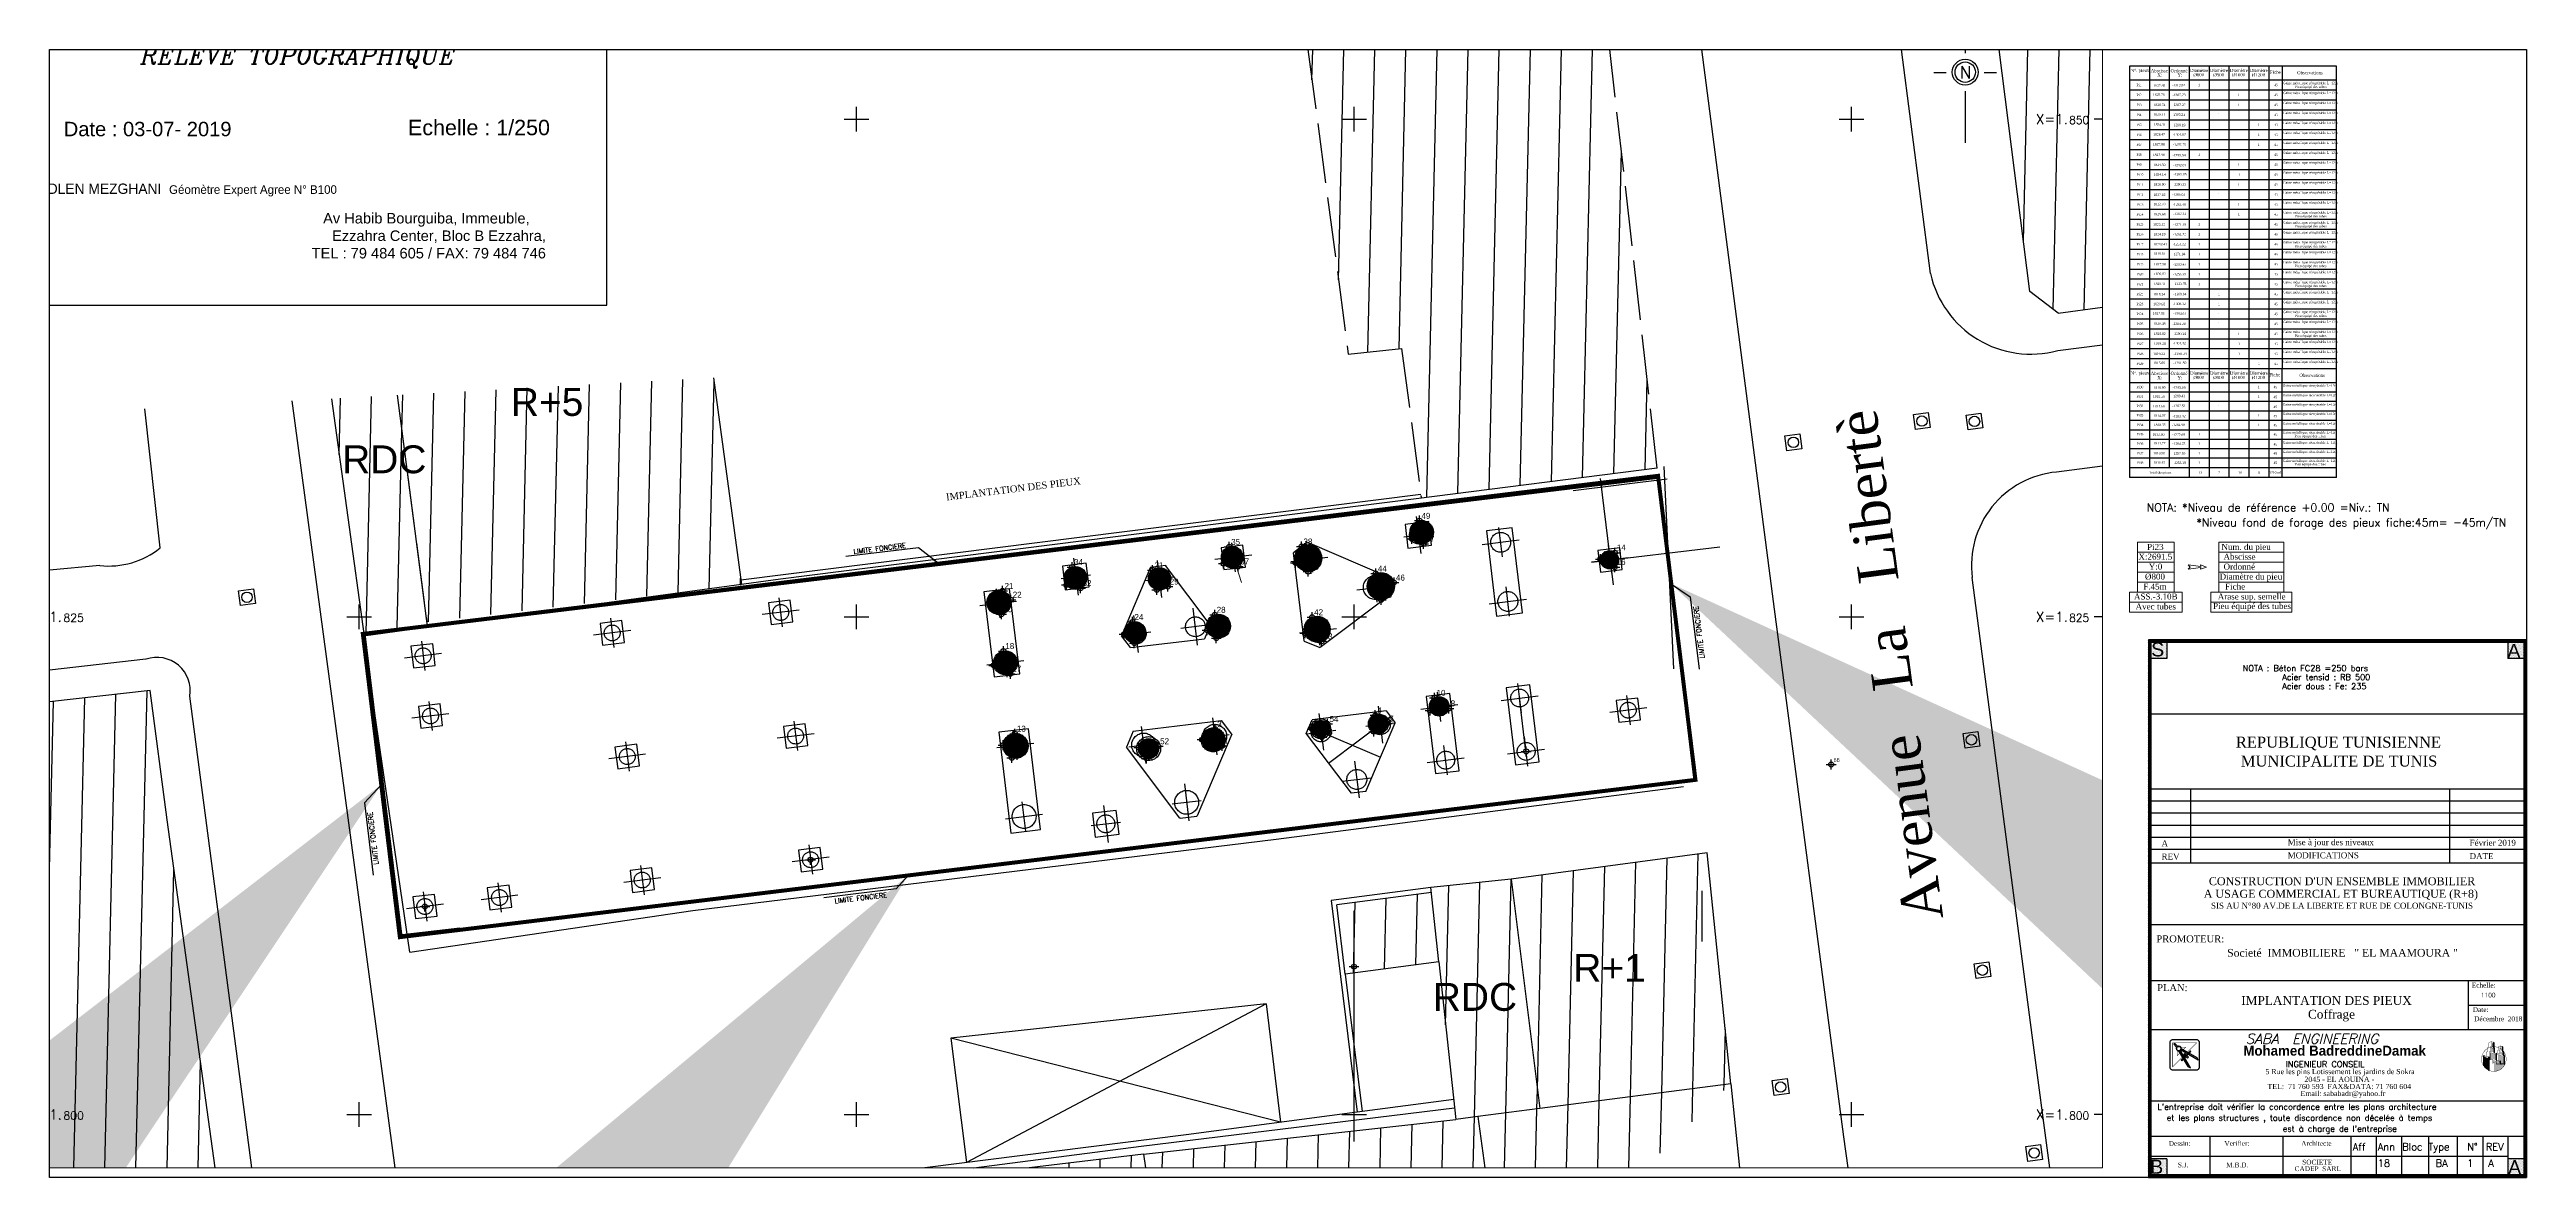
# Paper-space layout 'Layout1' of a CAD drawing. Header units: millimetres. Extents: x 2 to 127, y 22 to 78.
# The model-space entities are those that its viewports show. They can reach past a viewport. Long polylines and large blocks are cut down to what shows.
import ezdxf
from ezdxf.enums import TextEntityAlignment as Align

# ---------------------------------------------------------------- set-up
doc = ezdxf.new("R2010")
doc.units = ezdxf.units.MM
doc.header["$LTSCALE"] = 2.5
doc.header["$PDMODE"] = 34
doc.header["$PDSIZE"] = 0.25
for name, pattern in [('ACAD_ISO02W100', [15, 12, -3]), ('AXES', [2, 1.25, -0.25, 0.25, -0.25]), ('AXES2', [1.125, 0.75, -0.125, 0.125, -0.125]), ('DASHED', [0.75, 0.5, -0.25])]:
    doc.linetypes.add(name, pattern=pattern)
for name, color, linetype in [('Annotation', 7, 'Continuous'), ('Assiette otc', 1, 'Continuous'), ('axe des pieux', 4, 'AXES2'), ('bordure', 253, 'Continuous'), ('Carroyage(1)', 7, 'Continuous'), ('CARTOUCHE', 2, 'Continuous'), ('charpente', 252, 'Continuous'), ('cloture', 7, 'Continuous'), ('COFFRAGE', 2, 'Continuous'), ('const', 7, 'Continuous'), ('Construction', 7, 'Continuous'), ('cot pieux', 1, 'Continuous'), ('COTATION', 1, 'Continuous'), ('grillage', 252, 'LIMITE2'), ('leve 03072019', 5, 'Continuous'), ('Légende_Horizon_Topo', 7, 'Continuous'), ('MiseEnPage', 7, 'Continuous'), ('Nord', 132, 'Continuous'), ('pieux', 3, 'AXES2'), ('Regard_Eau_Usé', 5, 'Continuous'), ('SEMELLE', 2, 'Continuous'), ('tableau_recap_surface', 7, 'Continuous'), ('texte', 7, 'Continuous'), ('TITRE', 3, 'Continuous'), ('TopoJIS', 7, 'Continuous'), ('TopoMat', 4, 'Continuous')]:
    doc.layers.add(name, color=color, linetype=linetype)
doc.layers.add('ARMATURE', color=6, linetype='Continuous', lineweight=50)
doc.layers.add('coordonner', color=3, linetype='Continuous', lineweight=15)
doc.styles.add('CARTROMANTIC', font='romant')
doc.styles.add('CARTSANSERIF', font='sasbo___.pfb', dxfattribs={"height": 45})
doc.styles.add('CARTTNR', font='times.ttf', dxfattribs={"height": 25})
doc.styles.add('ITALICC', font='italicc')
doc.styles.add('NORD', font='complex', dxfattribs={"height": 15})
doc.styles.add('ROMANCSABA', font='romanc.shx')
doc.styles.add('Romans 2.0', font='Romans.shx', dxfattribs={"width": 0.99, "height": 1})
doc.styles.add('ROMANTICSABA', font='romantic.ttf')
doc.styles.add('STANDSABA', font='romans.shx')
doc.styles.add('STYLE2', font='arial.ttf')
doc.styles.add('times new roman', font='times.ttf', dxfattribs={"height": 25})
doc.styles.add('WMF-CommercialScript BT0', font='')
doc.styles.get('WMF-CommercialScript BT0').set_extended_font_data('CommercialScript BT', bold=True)
doc.linetypes.add('LIMITE2', pattern='A,0.25,-0.1,[132,ltypeshp.shx,S=0.1,R=0,X=-0.1,Y=0],-0.1,1', length=1.45)
doc.dimstyles.new('DETAIL', dxfattribs={"dimtxt": 15, "dimasz": 40, "dimexe": 10, "dimexo": 10, "dimgap": 10, "dimtad": 1, "dimdec": 4, "dimdsep": 46, "dimtxsty": 'STANDSABA', "dimcen": 2.5, "dimdle": 5, "dimclrd": 1, "dimclre": 1, "dimclrt": 3, "dimadec": 0, "dimazin": 0, "dimtfac": 1, "dimtdec": 4, "dimtmove": 0, "dimatfit": 3, "dimfxl": 0, "dimtvp": 1, "dimtolj": 1, "dimtzin": 0, "dimarcsym": 0})
doc.dimstyles.new('valeur X', dxfattribs={"dimtxt": 0.4, "dimasz": 0.3, "dimexe": 0.3, "dimexo": 1, "dimgap": 0.1, "dimtad": 1, "dimdec": 3, "dimrnd": 0.5, "dimdsep": 46, "dimtxsty": 'ROMANTICSABA', "dimcen": 2.5, "dimdle": 5, "dimclrd": 1, "dimclre": 1, "dimclrt": 3, "dimadec": 0, "dimazin": 0, "dimtfac": 1, "dimtdec": 3, "dimtmove": 0, "dimatfit": 3, "dimfxl": 0, "dimtvp": 1, "dimtolj": 1, "dimtzin": 0, "dimarcsym": 0})
pattern_1 = [(88.6695683, (-22929.6595, -88354.8654), (-1.562078779, 0.036278636), [])]

# ---------------------------------------------------------------- blocks, each defined once
blk = doc.blocks.new('Y002')
at = {"color": 0}
for p, q in [((0, 0), (-0.684, -3.078)), ((0, 0), (0.684, -3.078)), ((-1.591671, -7.472417), (-2.641825, -7.472417)), ((2.622944, -7.472417), (1.591671, -7.472417))]:
    blk.add_line(p, q, dxfattribs=at)
for points in [[(-0.684, -3.078), (0.011917, -1.812509), (0.684, -3.078)], [(0.011917, -1.812509), (0.00528, -5.817226)], [(0, -9.002999), (0, -13.338)]]:
    blk.add_lwpolyline(points, dxfattribs=at)
for radius in [1.081499, 0.855]:
    blk.add_circle((0, -7.410108), radius, dxfattribs=at)
at = {"color": 0, "style": 'NORD'}
blk.add_text('N', height=1.026, dxfattribs=at).set_placement((-0.472406, -7.938466))
blk = doc.blocks.new('u003')
at = {"color": 0}
blk.add_lwpolyline([(0, 0.6), (0.6, 0.6), (0.6, 0), (0, 0), (0, 0.6)], dxfattribs=at)
blk.add_circle((0.3, 0.3), 0.21, dxfattribs=at)
blk = doc.blocks.new('TCPOINT')
at = {"color": 0}
blk.add_point((0, 0), dxfattribs=at)
at = {"layer": 'TopoMat'}
blk.add_attdef('MAT', (0.125, 0.125), '', height=0.2, dxfattribs=at)
blk = doc.blocks.new('stres')
at = {"layer": 'leve 03072019', "linetype": 'ByBlock'}
h = blk.add_hatch(color=256, dxfattribs=at)
edge = h.paths.add_edge_path()
edge.add_arc((1303.4, 1829.25), 0.586, 0, 360)
h = blk.add_hatch(color=256, dxfattribs=at)
edge = h.paths.add_edge_path()
edge.add_arc((1293.88, 1827.99), 0.546, 0, 360)
h = blk.add_hatch(color=256, dxfattribs=at)
edge = h.paths.add_edge_path()
edge.add_arc((1297.7, 1827.95), 0.676, 0, 360)
h = blk.add_hatch(color=256, dxfattribs=at)
edge = h.paths.add_edge_path()
edge.add_arc((1286, 1826.95), 0.574, 0, 360)
h = blk.add_hatch(color=256, dxfattribs=at)
edge = h.paths.add_edge_path()
edge.add_arc((1290.23, 1826.91), 0.561, 0, 360)
h = blk.add_hatch(color=256, dxfattribs=at)
edge = h.paths.add_edge_path()
edge.add_arc((1312.84, 1827.86), 0.454, 0, 360)
h = blk.add_hatch(color=256, dxfattribs=at)
edge = h.paths.add_edge_path()
edge.add_arc((1282.16, 1825.72), 0.607, 0, 360)
h = blk.add_hatch(color=256, dxfattribs=at)
edge = h.paths.add_edge_path()
edge.add_arc((1301.35, 1826.54), 0.685, 0, 360)
h = blk.add_hatch(color=256, dxfattribs=at)
edge = h.paths.add_edge_path()
edge.add_arc((1293.19, 1824.53), 0.606, 0, 360)
h = blk.add_hatch(color=256, dxfattribs=at)
edge = h.paths.add_edge_path()
edge.add_arc((1298.15, 1824.38), 0.653, 0, 360)
h = blk.add_hatch(color=256, dxfattribs=at)
edge = h.paths.add_edge_path()
edge.add_arc((1288.99, 1824.22), 0.538, 0, 360)
h = blk.add_hatch(color=256, dxfattribs=at)
edge = h.paths.add_edge_path()
edge.add_arc((1282.48, 1822.69), 0.6, 0, 360)
h = blk.add_hatch(color=256, dxfattribs=at)
edge = h.paths.add_edge_path()
edge.add_arc((1298.32, 1819.38), 0.426, 0, 360)
h = blk.add_hatch(color=256, dxfattribs=at)
edge = h.paths.add_edge_path()
edge.add_arc((1301.22, 1819.62), 0.456, 0, 360)
h = blk.add_hatch(color=256, dxfattribs=at)
edge = h.paths.add_edge_path()
edge.add_arc((1304.28, 1820.5), 0.491, 0, 360)
h = blk.add_hatch(color=256, dxfattribs=at)
edge = h.paths.add_edge_path()
edge.add_arc((1283, 1818.51), 0.622, 0, 360)
h = blk.add_hatch(color=256, dxfattribs=at)
edge = h.paths.add_edge_path()
edge.add_arc((1289.68, 1818.38), 0.5, 0, 360)
h = blk.add_hatch(color=256, dxfattribs=at)
edge = h.paths.add_edge_path()
edge.add_arc((1292.92, 1818.82), 0.55, 0, 360)
at = {"layer": 'leve 03072019'}
for centre, radius in [((1303.4, 1829.25), 0.586), ((1293.88, 1827.99), 0.546), ((1297.7, 1827.95), 0.676), ((1286, 1826.95), 0.574), ((1290.23, 1826.91), 0.561), ((1312.84, 1827.86), 0.454), ((1282.16, 1825.72), 0.607), ((1301.35, 1826.54), 0.685), ((1293.19, 1824.53), 0.606), ((1298.15, 1824.38), 0.653), ((1288.99, 1824.22), 0.538), ((1282.48, 1822.69), 0.6), ((1298.32, 1819.38), 0.426), ((1301.22, 1819.62), 0.456), ((1304.28, 1820.5), 0.491), ((1283, 1818.51), 0.622), ((1289.68, 1818.38), 0.5), ((1292.92, 1818.82), 0.55)]:
    blk.add_circle(centre, radius, dxfattribs=at)
at = {"layer": 'pieux', "color": 5, "linetype": 'DASHED', "ltscale": 25}
for centre, radius in [((1298.32, 1819.38), 0.5), ((1301.22, 1819.62), 0.5), ((1289.68, 1818.38), 0.6), ((1292.92, 1818.82), 0.6)]:
    blk.add_circle(centre, radius, dxfattribs=at)
at = {"layer": 'TopoJIS'}
ref = blk.add_blockref('TCPOINT', (1303.29, 1829.83), dxfattribs=at)
ref.add_attrib('MAT', '49', (1303.39, 1829.92), dxfattribs={"layer": 'TopoMat', "height": 0.3})
ref = blk.add_blockref('TCPOINT', (1293.73, 1828.51), dxfattribs=at)
ref.add_attrib('MAT', '35', (1293.83, 1828.61), dxfattribs={"layer": 'TopoMat', "height": 0.3})
ref = blk.add_blockref('TCPOINT', (1297.36, 1828.53), dxfattribs=at)
ref.add_attrib('MAT', '38', (1297.46, 1828.63), dxfattribs={"layer": 'TopoMat', "height": 0.3})
ref = blk.add_blockref('TCPOINT', (1302.91, 1828.92), dxfattribs=at)
ref.add_attrib('MAT', '48', (1303.01, 1829.02), dxfattribs={"layer": 'TopoMat', "height": 0.3})
ref = blk.add_blockref('TCPOINT', (1303.5, 1828.67), dxfattribs=at)
ref.add_attrib('MAT', '47', (1303.6, 1828.77), dxfattribs={"layer": 'TopoMat', "height": 0.3})
ref = blk.add_blockref('TCPOINT', (1313.11, 1828.22), dxfattribs=at)
ref.add_attrib('MAT', '14', (1313.21, 1828.33), dxfattribs={"layer": 'TopoMat', "height": 0.3})
ref = blk.add_blockref('TCPOINT', (1285.83, 1827.5), dxfattribs=at)
ref.add_attrib('MAT', '34', (1285.93, 1827.6), dxfattribs={"layer": 'TopoMat', "height": 0.3})
ref = blk.add_blockref('TCPOINT', (1289.88, 1827.35), dxfattribs=at)
ref.add_attrib('MAT', '31', (1289.98, 1827.44), dxfattribs={"layer": 'TopoMat', "height": 0.3})
ref = blk.add_blockref('TCPOINT', (1293.44, 1827.67), dxfattribs=at)
ref.add_attrib('MAT', '36', (1293.54, 1827.77), dxfattribs={"layer": 'TopoMat', "height": 0.3})
ref = blk.add_blockref('TCPOINT', (1294.18, 1827.53), dxfattribs=at)
ref.add_attrib('MAT', '37', (1294.28, 1827.63), dxfattribs={"layer": 'TopoMat', "height": 0.3})
ref = blk.add_blockref('TCPOINT', (1297.06, 1827.71), dxfattribs=at)
ref.add_attrib('MAT', '39', (1297.16, 1827.81), dxfattribs={"layer": 'TopoMat', "height": 0.3})
ref = blk.add_blockref('TCPOINT', (1297.7, 1827.27), dxfattribs=at)
ref.add_attrib('MAT', '40', (1297.8, 1827.37), dxfattribs={"layer": 'TopoMat', "height": 0.3})
ref = blk.add_blockref('TCPOINT', (1301.1, 1827.17), dxfattribs=at)
ref.add_attrib('MAT', '44', (1301.2, 1827.27), dxfattribs={"layer": 'TopoMat', "height": 0.3})
ref = blk.add_blockref('TCPOINT', (1312.39, 1827.9), dxfattribs=at)
ref.add_attrib('MAT', '15', (1312.49, 1828), dxfattribs={"layer": 'TopoMat', "height": 0.3})
ref = blk.add_blockref('TCPOINT', (1313.1, 1827.49), dxfattribs=at)
ref.add_attrib('MAT', '16', (1313.2, 1827.6), dxfattribs={"layer": 'TopoMat', "height": 0.3})
ref = blk.add_blockref('TCPOINT', (1282.34, 1826.3), dxfattribs=at)
ref.add_attrib('MAT', '21', (1282.44, 1826.4), dxfattribs={"layer": 'TopoMat', "height": 0.3})
ref = blk.add_blockref('TCPOINT', (1282.75, 1825.86), dxfattribs=at)
ref.add_attrib('MAT', '22', (1282.85, 1825.96), dxfattribs={"layer": 'TopoMat', "height": 0.3})
ref = blk.add_blockref('TCPOINT', (1285.55, 1826.6), dxfattribs=at)
ref.add_attrib('MAT', '33', (1285.65, 1826.7), dxfattribs={"layer": 'TopoMat', "height": 0.3})
ref = blk.add_blockref('TCPOINT', (1286.26, 1826.44), dxfattribs=at)
ref.add_attrib('MAT', '32', (1286.36, 1826.54), dxfattribs={"layer": 'TopoMat', "height": 0.3})
ref = blk.add_blockref('TCPOINT', (1290.09, 1826.36), dxfattribs=at)
ref.add_attrib('MAT', '30', (1290.19, 1826.46), dxfattribs={"layer": 'TopoMat', "height": 0.3})
ref = blk.add_blockref('TCPOINT', (1290.64, 1826.52), dxfattribs=at)
ref.add_attrib('MAT', '29', (1290.74, 1826.62), dxfattribs={"layer": 'TopoMat', "height": 0.3})
ref = blk.add_blockref('TCPOINT', (1301.36, 1825.85), dxfattribs=at)
ref.add_attrib('MAT', '45', (1301.46, 1825.95), dxfattribs={"layer": 'TopoMat', "height": 0.3})
ref = blk.add_blockref('TCPOINT', (1302.01, 1826.72), dxfattribs=at)
ref.add_attrib('MAT', '46', (1302.11, 1826.82), dxfattribs={"layer": 'TopoMat', "height": 0.3})
ref = blk.add_blockref('TCPOINT', (1282.28, 1825.13), dxfattribs=at)
ref.add_attrib('MAT', '20', (1282.38, 1825.23), dxfattribs={"layer": 'TopoMat', "height": 0.3})
ref = blk.add_blockref('TCPOINT', (1288.87, 1824.74), dxfattribs=at)
ref.add_attrib('MAT', '24', (1288.97, 1824.84), dxfattribs={"layer": 'TopoMat', "height": 0.3})
ref = blk.add_blockref('TCPOINT', (1293, 1825.1), dxfattribs=at)
ref.add_attrib('MAT', '28', (1293.1, 1825.2), dxfattribs={"layer": 'TopoMat', "height": 0.3})
ref = blk.add_blockref('TCPOINT', (1297.9, 1824.98), dxfattribs=at)
ref.add_attrib('MAT', '42', (1298, 1825.08), dxfattribs={"layer": 'TopoMat', "height": 0.3})
ref = blk.add_blockref('TCPOINT', (1282.38, 1823.28), dxfattribs=at)
ref.add_attrib('MAT', '18', (1282.48, 1823.38), dxfattribs={"layer": 'TopoMat', "height": 0.3})
ref = blk.add_blockref('TCPOINT', (1288.45, 1824.12), dxfattribs=at)
ref.add_attrib('MAT', '23', (1288.56, 1824.22), dxfattribs={"layer": 'TopoMat', "height": 0.3})
ref = blk.add_blockref('TCPOINT', (1288.96, 1823.68), dxfattribs=at)
ref.add_attrib('MAT', '25', (1289.06, 1823.78), dxfattribs={"layer": 'TopoMat', "height": 0.3})
ref = blk.add_blockref('TCPOINT', (1292.62, 1824.33), dxfattribs=at)
ref.add_attrib('MAT', '26', (1292.72, 1824.43), dxfattribs={"layer": 'TopoMat', "height": 0.3})
ref = blk.add_blockref('TCPOINT', (1293.08, 1823.93), dxfattribs=at)
ref.add_attrib('MAT', '27', (1293.18, 1824.03), dxfattribs={"layer": 'TopoMat', "height": 0.3})
ref = blk.add_blockref('TCPOINT', (1297.54, 1824.17), dxfattribs=at)
ref.add_attrib('MAT', '41', (1297.64, 1824.27), dxfattribs={"layer": 'TopoMat', "height": 0.3})
ref = blk.add_blockref('TCPOINT', (1298.37, 1823.77), dxfattribs=at)
ref.add_attrib('MAT', '43', (1298.47, 1823.87), dxfattribs={"layer": 'TopoMat', "height": 0.3})
ref = blk.add_blockref('TCPOINT', (1281.9, 1822.56), dxfattribs=at)
ref.add_attrib('MAT', '19', (1282, 1822.65), dxfattribs={"layer": 'TopoMat', "height": 0.3})
ref = blk.add_blockref('TCPOINT', (1282.73, 1822.14), dxfattribs=at)
ref.add_attrib('MAT', '17', (1282.83, 1822.24), dxfattribs={"layer": 'TopoMat', "height": 0.3})
ref = blk.add_blockref('TCPOINT', (1304.05, 1820.93), dxfattribs=at)
ref.add_attrib('MAT', '10', (1304.15, 1821.03), dxfattribs={"layer": 'TopoMat', "height": 0.3})
ref = blk.add_blockref('TCPOINT', (1298.67, 1819.62), dxfattribs=at)
ref.add_attrib('MAT', '54', (1298.77, 1819.72), dxfattribs={"layer": 'TopoMat', "height": 0.3})
ref = blk.add_blockref('TCPOINT', (1301.07, 1820.06), dxfattribs=at)
ref.add_attrib('MAT', '4', (1301.17, 1820.15), dxfattribs={"layer": 'TopoMat', "height": 0.3})
ref = blk.add_blockref('TCPOINT', (1301.67, 1819.64), dxfattribs=at)
ref.add_attrib('MAT', '6', (1301.77, 1819.74), dxfattribs={"layer": 'TopoMat', "height": 0.3})
ref = blk.add_blockref('TCPOINT', (1301.67, 1819.64), dxfattribs=at)
ref.add_attrib('MAT', '7', (1301.77, 1819.74), dxfattribs={"layer": 'TopoMat', "height": 0.3})
ref = blk.add_blockref('TCPOINT', (1303.83, 1820.29), dxfattribs=at)
ref.add_attrib('MAT', '9', (1303.93, 1820.39), dxfattribs={"layer": 'TopoMat', "height": 0.3})
ref = blk.add_blockref('TCPOINT', (1304.76, 1820.4), dxfattribs=at)
ref.add_attrib('MAT', '8', (1304.86, 1820.5), dxfattribs={"layer": 'TopoMat', "height": 0.3})
ref = blk.add_blockref('TCPOINT', (1282.37, 1818.55), dxfattribs=at)
ref.add_attrib('MAT', '12', (1282.47, 1818.65), dxfattribs={"layer": 'TopoMat', "height": 0.3})
ref = blk.add_blockref('TCPOINT', (1282.96, 1819.13), dxfattribs=at)
ref.add_attrib('MAT', '13', (1283.06, 1819.23), dxfattribs={"layer": 'TopoMat', "height": 0.3})
ref = blk.add_blockref('TCPOINT', (1289.18, 1818.44), dxfattribs=at)
ref.add_attrib('MAT', '50', (1289.28, 1818.54), dxfattribs={"layer": 'TopoMat', "height": 0.3})
ref = blk.add_blockref('TCPOINT', (1290.16, 1818.5), dxfattribs=at)
ref.add_attrib('MAT', '52', (1290.26, 1818.6), dxfattribs={"layer": 'TopoMat', "height": 0.3})
ref = blk.add_blockref('TCPOINT', (1292.37, 1818.83), dxfattribs=at)
ref.add_attrib('MAT', '2', (1292.47, 1818.93), dxfattribs={"layer": 'TopoMat', "height": 0.3})
ref = blk.add_blockref('TCPOINT', (1293.03, 1819.36), dxfattribs=at)
ref.add_attrib('MAT', '3', (1293.13, 1819.46), dxfattribs={"layer": 'TopoMat', "height": 0.3})
ref = blk.add_blockref('TCPOINT', (1293.38, 1818.52), dxfattribs=at)
ref.add_attrib('MAT', '1', (1293.47, 1818.62), dxfattribs={"layer": 'TopoMat', "height": 0.3})
ref = blk.add_blockref('TCPOINT', (1297.9, 1819.36), dxfattribs=at)
ref.add_attrib('MAT', '53', (1298, 1819.46), dxfattribs={"layer": 'TopoMat', "height": 0.3})
ref = blk.add_blockref('TCPOINT', (1298.38, 1818.96), dxfattribs=at)
ref.add_attrib('MAT', '55', (1298.48, 1819.06), dxfattribs={"layer": 'TopoMat', "height": 0.3})
ref = blk.add_blockref('TCPOINT', (1300.99, 1819.23), dxfattribs=at)
ref.add_attrib('MAT', '5', (1301.09, 1819.33), dxfattribs={"layer": 'TopoMat', "height": 0.3})
ref = blk.add_blockref('TCPOINT', (1282.81, 1817.92), dxfattribs=at)
ref.add_attrib('MAT', '11', (1282.91, 1818.02), dxfattribs={"layer": 'TopoMat', "height": 0.3})
ref = blk.add_blockref('TCPOINT', (1289.57, 1817.89), dxfattribs=at)
ref.add_attrib('MAT', '51', (1289.67, 1817.99), dxfattribs={"layer": 'TopoMat', "height": 0.3})

msp = doc.modelspace()

# ---------------------------------------------------------------- hatches: boundary and pattern name
at = {"layer": 'Légende_Horizon_Topo'}
h = msp.add_hatch(dxfattribs=at)
h.set_pattern_fill('HCOV02', color=8, scale=25, angle=313.6696, style=0)
h.set_pattern_definition(pattern_1)
h.paths.add_polyline_path([(1312.32, 1858.3), (1297.05, 1858.3), (1299.71, 1838.19), (1302.39, 1838.48), (1303.38, 1831), (1315.23, 1832.45)])
h = msp.add_hatch(dxfattribs=at)
h.set_pattern_fill('HCOV02', color=8, scale=25, angle=313.6696, style=0)
h.set_pattern_definition(pattern_1)
h.paths.add_polyline_path([(1337.7, 1858.3), (1331.81, 1858.3), (1333.97, 1841.33), (1335.38, 1840.25), (1337.7, 1840.56)])
h = msp.add_hatch(dxfattribs=at)
h.set_pattern_fill('HCOV02', color=8, scale=25, angle=313.6696, style=0)
h.set_pattern_definition(pattern_1)
edge = h.paths.add_edge_path()
edge.add_line((1250.99, 1843.31), (1253.4, 1824.74))
h.paths.add_polyline_path([(1251.92, 1836.13), (1248.61, 1835.95), (1250.25, 1824.14), (1253.4, 1824.74)])
h = msp.add_hatch(dxfattribs=at)
h.set_pattern_fill('HCOV02', color=8, scale=25, angle=313.6696, style=0)
h.set_pattern_definition(pattern_1)
h.paths.add_polyline_path([(1267.81, 1837.01), (1251.92, 1836.13), (1253.4, 1824.74), (1269.22, 1826.59)])
h = msp.add_hatch(dxfattribs=at)
h.set_pattern_fill('HCOV02', color=8, scale=25, angle=313.6696, style=0)
h.set_pattern_definition(pattern_1)
edge = h.paths.add_edge_path(flags=17)
edge.add_line((1245.47, 1776.15), (1243.42, 1792.67))
h.paths.add_polyline_path([(1232.7, 1820.53), (1232.7, 1793), (1233.72, 1784.05), (1244.49, 1784.05), (1243.42, 1792.67), (1240.35, 1814.81), (1239.5, 1821.3)])
h = msp.add_hatch(dxfattribs=at)
h.set_pattern_fill('HCOV02', color=8, scale=25, angle=313.6696, style=0)
h.set_pattern_definition(pattern_1)
h.paths.add_polyline_path([(1307.9, 1811.83), (1309.33, 1800.31), (1318.94, 1801.55), (1317.75, 1813.15)])
h = msp.add_hatch(dxfattribs=at)
h.set_pattern_fill('HCOV02', color=8, scale=25, angle=313.6696, style=0)
h.set_pattern_definition(pattern_1)
edge = h.paths.add_edge_path()
edge.add_line((1299.56, 1807.05), (1299.14, 1810.53))
edge.add_line((1304.26, 1807.67), (1299.56, 1807.05))
edge.add_line((1303.89, 1811.15), (1299.14, 1810.53))
edge.add_line((1304.26, 1807.67), (1303.86, 1811.4))
h = msp.add_hatch(dxfattribs=at)
h.set_pattern_fill('HCOV02', color=8, scale=25, angle=313.6696, style=0)
h.set_pattern_definition(pattern_1)
h.paths.add_polyline_path([(1303.86, 1811.4), (1305.11, 1799.76), (1306.23, 1799.91), (1309.33, 1800.31), (1307.9, 1811.83)])
h = msp.add_hatch(dxfattribs=at)
h.set_pattern_fill('HCOV02', color=8, scale=25, angle=313.6696, style=0)
h.set_pattern_definition(pattern_1)
edge = h.paths.add_edge_path()
edge.add_line((1300.29, 1792.5), (1301.35, 1784.29))
edge.add_line((1307.12, 1793.38), (1300.29, 1792.5))
edge.add_line((1318.94, 1801.55), (1309.33, 1800.31))
edge.add_line((1309.33, 1800.31), (1306.23, 1799.91))
edge.add_line((1306.23, 1799.91), (1307.12, 1793.38))
edge.add_line((1318.94, 1801.55), (1320.48, 1786.57))
edge.add_line((1301.35, 1784.29), (1320.2, 1786.61))
h = msp.add_hatch(dxfattribs=at)
h.set_pattern_fill('HCOV02', color=8, scale=25, angle=313.6696, style=0)
h.set_pattern_definition(pattern_1)
h.paths.add_polyline_path([(1289.32, 1784.05), (1299.42, 1784.05), (1301.35, 1784.29), (1300.29, 1792.5), (1307.12, 1793.38), (1306.23, 1799.91), (1305.11, 1799.76), (1289.42, 1798.01), (1290.12, 1793.18), (1288.07, 1792.89)])
h = msp.add_hatch(dxfattribs=at)
h.set_pattern_fill('HCOV02', color=8, scale=25, angle=313.6696, style=0)
h.set_pattern_definition(pattern_1)
h.paths.add_polyline_path([(1276.14, 1784.05), (1289.32, 1784.05), (1288.07, 1792.89), (1290.12, 1793.18), (1289.42, 1798.01), (1278.49, 1796.72), (1278.89, 1793.6), (1275, 1793.1)])

# ---------------------------------------------------------------- linework, layer by layer
for p, q in [((1262.46, 1840.65), (1262.46, 1858.3)), ((1232.7, 1840.65), (1262.46, 1840.65))]:
    msp.add_line(p, q)
at = {"linetype": 'ByBlock'}
for p, q in [((1315.73, 1831.91), (1311.01, 1831.33)), ((1312.37, 1831.94), (1313.02, 1826.6)), ((1311.94, 1827.74), (1318.39, 1828.52)), ((1250.21, 1824.07), (1262.63, 1825.71)), ((1252.05, 1808.91), (1250.19, 1824.14)), ((1252.16, 1808.92), (1250.3, 1824.15)), ((1317.48, 1811.23), (1317.48, 1808.69)), ((1300, 1798.65), (1300, 1810.24)), ((1252.04, 1809.02), (1255.06, 1809.38)), ((1252.05, 1808.91), (1255.07, 1809.27))]:
    msp.add_line(p, q, dxfattribs=at)
for p in [(1308.65, 1818.24), (1272.69, 1812.8), (1253.31, 1810.45), (1300, 1807.43)]:
    msp.add_point(p, dxfattribs=at)
at = {"layer": 'ARMATURE', "linetype": 'AXES', "ltscale": 50}
for p, q in [((1315.26, 1831.96), (1250.21, 1824.07)), ((1317.1, 1816.8), (1315.26, 1831.96)), ((1250.21, 1824.07), (1252.05, 1808.91)), ((1252.05, 1808.91), (1317.1, 1816.8))]:
    msp.add_line(p, q, dxfattribs=at)
at = {"layer": 'Assiette otc', "const_width": 0.2, "flags": 128}
msp.add_lwpolyline([(1252.05, 1808.91), (1250.19, 1824.14), (1315.28, 1832.08), (1316.04, 1825.87), (1317.16, 1816.81)], close=True, dxfattribs=at)
at = {"layer": 'Assiette otc', "color": 1}
msp.add_circle((1315.28, 1832.08), 1.356641759246149e-11, dxfattribs=at)
at = {"layer": 'axe des pieux', "ltscale": 75}
for p, q in [((1303.12, 1830.04, 0), (1303.35, 1828.18, 0)), ((1293.85, 1828.72), (1294.03, 1827.25)), ((1297.85, 1827.15), (1297.67, 1828.61)), ((1302.5, 1829.02, 0), (1303.97, 1829.2, 0)), ((1306.44, 1828.63), (1308.3, 1828.86)), ((1307.46, 1828.01), (1307.28, 1829.48)), ((1312.78, 1828.58), (1312.96, 1827.12)), ((1285.91, 1827.95), (1286.13, 1826.09)), ((1290.34, 1825.97), (1290.12, 1827.83)), ((1294.87, 1828.1), (1293.01, 1827.87)), ((1296.83, 1827.77), (1298.68, 1827.99)), ((1313.8, 1827.96), (1311.94, 1827.74)), ((1282.21, 1824.95), (1282.03, 1826.41)), ((1285.28, 1826.93), (1286.75, 1827.11)), ((1290.96, 1826.99), (1289.5, 1826.81)), ((1300.14, 1826.36), (1302, 1826.58)), ((1301.16, 1825.74), (1300.98, 1827.2)), ((1307.82, 1825.03), (1307.64, 1826.5)), ((1262.63, 1824.93), (1262.81, 1823.46)), ((1272.11, 1825.33), (1270.26, 1825.11)), ((1271.1, 1825.95), (1271.27, 1824.49)), ((1281.19, 1825.57), (1283.04, 1825.79)), ((1289.17, 1823.21), (1288.94, 1825.07)), ((1292.14, 1823.57), (1291.92, 1825.43)), ((1298.28, 1823.57), (1298.1, 1825.04)), ((1306.8, 1825.65), (1308.66, 1825.88)), ((1253.13, 1823.77), (1253.31, 1822.31)), ((1263.65, 1824.31), (1261.79, 1824.08)), ((1289.79, 1824.23), (1288.32, 1824.05)), ((1292.76, 1824.59), (1291.3, 1824.41)), ((1297.26, 1824.19), (1299.12, 1824.42)), ((1254.15, 1823.15), (1252.29, 1822.93)), ((1281.55, 1822.59), (1283.41, 1822.81)), ((1282.57, 1821.97), (1282.39, 1823.43)), ((1304.37, 1819.74), (1304.2, 1821.21)), ((1308.41, 1820.18), (1308.23, 1821.65)), ((1313.69, 1821.04), (1313.87, 1819.58)), ((1254.52, 1820.13), (1252.66, 1819.91)), ((1253.5, 1820.75), (1253.68, 1819.29)), ((1292.89, 1819.92), (1293.11, 1818.07)), ((1298.23, 1820.15), (1298.46, 1818.3)), ((1301.21, 1820.51), (1301.43, 1818.66)), ((1303.36, 1820.36), (1305.21, 1820.59)), ((1307.39, 1820.8), (1309.25, 1821.03)), ((1314.71, 1820.42), (1312.86, 1820.2)), ((1263.39, 1818.72), (1263.57, 1817.25)), ((1272.87, 1819.12), (1271.01, 1818.9)), ((1271.85, 1819.75), (1272.03, 1818.28)), ((1282.05, 1818.43), (1283.91, 1818.66)), ((1283.07, 1817.81), (1282.89, 1819.28)), ((1288.69, 1818.47), (1290.16, 1818.65)), ((1289.31, 1819.49), (1289.54, 1817.63)), ((1292.27, 1818.91), (1293.73, 1819.09)), ((1297.61, 1819.13), (1299.08, 1819.31)), ((1300.59, 1819.5), (1302.05, 1819.67)), ((1308.73, 1817.5), (1308.56, 1818.97)), ((1264.4, 1818.1), (1262.55, 1817.87)), ((1300.03, 1817.75), (1300.26, 1815.9)), ((1303.68, 1817.68), (1305.54, 1817.91)), ((1304.7, 1817.06), (1304.52, 1818.53)), ((1307.72, 1818.12), (1309.57, 1818.35)), ((1291.48, 1816.61), (1291.7, 1814.76)), ((1299.41, 1816.74), (1300.88, 1816.91)), ((1282.49, 1814.86), (1284.34, 1815.09)), ((1283.51, 1814.24), (1283.33, 1815.71)), ((1287.41, 1815.53), (1287.64, 1813.67)), ((1290.86, 1815.6), (1292.32, 1815.77)), ((1286.79, 1814.51), (1288.26, 1814.69)), ((1264.14, 1812.51), (1264.32, 1811.04)), ((1273.62, 1812.92), (1271.77, 1812.69)), ((1272.6, 1813.54), (1272.78, 1812.07)), ((1253.22, 1811.18), (1253.4, 1809.72)), ((1256.97, 1811.64), (1257.14, 1810.17)), ((1265.16, 1811.89), (1263.3, 1811.66)), ((1254.24, 1810.56), (1252.38, 1810.34)), ((1257.98, 1811.02), (1256.13, 1810.79))]:
    msp.add_line(p, q, dxfattribs=at)
at = {"layer": 'bordure'}
for p, q in [((1316.83, 1858.3), (1321.07, 1825.77)), ((1328.97, 1842.24), (1326.88, 1858.3)), ((1335.37, 1838.37), (1337.7, 1838.67)), ((1240.01, 1828.46), (1239.24, 1835.44)), ((1240.01, 1828.46), (1239.24, 1835.44)), ((1246.63, 1835.84), (1253.57, 1784.05)), ((1246.63, 1835.84), (1253.57, 1784.05)), ((1335.3, 1832.28), (1337.7, 1832.59)), ((1236.97, 1827.58), (1232.7, 1827.17)), ((1334.08, 1803.98), (1331.06, 1826.97)), ((1321.07, 1825.77), (1324.59, 1798.89)), ((1239.29, 1822.87), (1232.7, 1822.13)), ((1239.29, 1822.87), (1233.41, 1822.21)), ((1245.29, 1792.24), (1241.49, 1821.01)), ((1245.29, 1792.24), (1241.49, 1821.01)), ((1336.17, 1788.4), (1334.08, 1803.98)), ((1324.59, 1798.89), (1326.34, 1786.83))]:
    msp.add_line(p, q, dxfattribs=at)
for centre, radius, start, end in [((1334.02, 1843.37), 5.18, 192.6686, 285.0241), ((1335.74, 1827.58), 4.71, 95.3658, 187.4217), ((1237.44, 1831.63), 4.08, 263.3882, 308.9575), ((1239.85, 1821.29), 1.67, 350.2284, 109.2643)]:
    msp.add_arc(centre, radius, start, end, dxfattribs=at)
at = {"layer": 'Carroyage(1)', "linetype": 'ByBlock'}
for p, q in [((1274.38, 1850), (1275.62, 1850)), ((1275, 1849.38), (1275, 1850.62)), ((1299.38, 1850), (1300.62, 1850)), ((1300, 1849.38), (1300, 1850.62)), ((1324.38, 1850), (1325.62, 1850)), ((1325, 1849.38), (1325, 1850.62)), ((1337.7, 1850), (1337.2, 1850)), ((1249.38, 1825), (1250.62, 1825)), ((1250, 1824.38), (1250, 1825.62)), ((1274.38, 1825), (1275.62, 1825)), ((1275, 1824.38), (1275, 1825.62)), ((1299.38, 1825), (1300.62, 1825)), ((1300, 1824.38), (1300, 1825.62)), ((1324.38, 1825), (1325.62, 1825)), ((1325, 1824.38), (1325, 1825.62)), ((1337.7, 1825), (1337.2, 1825)), ((1249.38, 1800), (1250.62, 1800)), ((1250, 1799.38), (1250, 1800.62)), ((1274.38, 1800), (1275.62, 1800)), ((1275, 1799.38), (1275, 1800.62)), ((1299.38, 1800), (1300.62, 1800)), ((1300, 1799.38), (1300, 1800.62)), ((1324.38, 1800), (1325.62, 1800)), ((1325, 1799.38), (1325, 1800.62)), ((1337.7, 1800), (1337.2, 1800))]:
    msp.add_line(p, q, dxfattribs=at)
at = {"layer": 'CARTOUCHE', "color": 6, "linetype": 'ByBlock'}
msp.add_line((1308.64, 1818.24), (1308.32, 1820.92), dxfattribs=at)
at = {"layer": 'charpente'}
for p, q in [((1295.59, 1805.56), (1280.52, 1797.59)), ((1296.3, 1799.62), (1279.74, 1803.84))]:
    msp.add_line(p, q, dxfattribs=at)
at = {"layer": 'cloture'}
for p, q in [((1303.36, 1831.15), (1269.19, 1826.84)), ((1303.12, 1830.92), (1271.18, 1826.89)), ((1317.75, 1813.15), (1307.9, 1811.83)), ((1307.9, 1811.83), (1303.86, 1811.4)), ((1307.9, 1811.83), (1309.33, 1800.31)), ((1304.26, 1807.67), (1305.11, 1799.76)), ((1318.94, 1801.55), (1309.33, 1800.31)), ((1289.3, 1798.41), (1305.05, 1800.34)), ((1300.16, 1800.12), (1291.57, 1798.99)), ((1305.01, 1800.76), (1300.16, 1800.12)), ((1309.33, 1800.31), (1306.23, 1799.91)), ((1306.23, 1799.91), (1307.12, 1793.38)), ((1291.57, 1798.99), (1278.41, 1797.33)), ((1289.42, 1798.01), (1305.11, 1799.76)), ((1278.45, 1797.02), (1289.3, 1798.41)), ((1289.42, 1798.01), (1278.49, 1796.72)), ((1289.42, 1798.01), (1290.12, 1793.18))]:
    msp.add_line(p, q, dxfattribs=at)
at = {"layer": 'COFFRAGE', "linetype": 'ByBlock'}
for p, q in [((1301.84, 1819.98), (1298.72, 1817.63)), ((1297.74, 1819.48), (1301.33, 1817.95))]:
    msp.add_line(p, q, dxfattribs=at)
at = {"layer": 'const'}
for p, q in [((1315.23, 1832.46), (1303.12, 1830.92)), ((1271.18, 1826.89), (1254.58, 1824.63)), ((1254.58, 1824.63), (1250.23, 1824.03))]:
    msp.add_line(p, q, dxfattribs=at)
at = {"layer": 'Construction', "linetype": 'ACAD_ISO02W100', "ltscale": 0.1}
for p, q in [((1297.05, 1858.3), (1299.71, 1838.19)), ((1315.23, 1832.46), (1312.32, 1858.3)), ((1299.71, 1838.19), (1302.39, 1838.48)), ((1302.39, 1838.48), (1303.38, 1831)), ((1251.92, 1836.13), (1253.4, 1824.74)), ((1251.92, 1836.13), (1253.4, 1824.74))]:
    msp.add_line(p, q, dxfattribs=at)
at = {"layer": 'Construction'}
for p, q in [((1333.97, 1841.33), (1331.81, 1858.3)), ((1335.38, 1840.25), (1333.97, 1841.33)), ((1335.38, 1840.25), (1337.7, 1840.56)), ((1251.92, 1836.13), (1253.43, 1824.53)), ((1267.81, 1837.01), (1269.22, 1826.63)), ((1248.61, 1835.95), (1250.26, 1824.03)), ((1303.39, 1830.95), (1303.37, 1831.1)), ((1239.5, 1821.3), (1232.7, 1820.53)), ((1240.35, 1814.81), (1239.5, 1821.3)), ((1243.42, 1792.67), (1240.35, 1814.81)), ((1318.94, 1801.55), (1317.75, 1813.15)), ((1303.86, 1811.4), (1298.86, 1810.75)), ((1303.89, 1811.15), (1299.14, 1810.53)), ((1304.26, 1807.67), (1303.86, 1811.4)), ((1298.86, 1810.75), (1300.16, 1800.12)), ((1299.56, 1807.05), (1299.14, 1810.53)), ((1304.26, 1807.67), (1299.56, 1807.05)), ((1299.56, 1807.05), (1300.41, 1800.15)), ((1295.59, 1805.56), (1279.74, 1803.84)), ((1295.59, 1805.56), (1296.3, 1799.62)), ((1279.74, 1803.84), (1280.52, 1797.59)), ((1318.94, 1801.55), (1320.48, 1786.57)), ((1306.23, 1799.91), (1305.11, 1799.76))]:
    msp.add_line(p, q, dxfattribs=at)
at = {"layer": 'coordonner'}
msp.add_line((1294.34, 1826.73), (1293.94, 1827.98), dxfattribs=at)
at = {"layer": 'grillage', "ltscale": 0.5}
for p, q in [((1316.08, 1822.39), (1315.58, 1832.55)), ((1252.55, 1808.15), (1250.23, 1824.03)), ((1296.08, 1813.84), (1316.55, 1816.47)), ((1266.78, 1810.25), (1296.08, 1813.84))]:
    msp.add_line(p, q, dxfattribs=at)
at = {"layer": 'grillage'}
msp.add_line((1252.55, 1808.15), (1266.78, 1810.25), dxfattribs=at)
at = {"layer": 'MiseEnPage', "linetype": 'ByBlock', "flags": 128}
msp.add_lwpolyline([(1232.7, 1784.05), (1337.7, 1784.05), (1337.7, 1858.3), (1232.7, 1858.3)], close=True, dxfattribs=at)
at = {"layer": 'pieux', "linetype": 'DASHED', "ltscale": 25}
for centre, radius in [((1303.24, 1829.11, 0), 0.45), ((1307.37, 1828.74), 0.5), ((1286.02, 1827.02), 0.45), ((1290.23, 1826.9), 0.5), ((1293.94, 1827.98), 0.4), ((1297.76, 1827.88), 0.6), ((1312.87, 1827.85), 0.4), ((1282.12, 1825.68), 0.5), ((1301.07, 1826.47), 0.6), ((1307.73, 1825.77), 0.5), ((1271.19, 1825.22), 0.4), ((1292.03, 1824.5), 0.5), ((1298.19, 1824.31), 0.6), ((1262.72, 1824.19), 0.4), ((1289.05, 1824.14), 0.5), ((1253.22, 1823.04), 0.4), ((1282.48, 1822.7), 0.5), ((1308.32, 1820.92), 0.45), ((1253.59, 1820.02), 0.4), ((1301.32, 1819.58), 0.5), ((1304.28, 1820.48), 0.45), ((1313.78, 1820.31), 0.4), ((1271.94, 1819.01), 0.4), ((1282.98, 1818.55), 0.6), ((1289.43, 1818.56), 0.6), ((1293, 1819), 0.6), ((1298.34, 1819.22), 0.5), ((1308.65, 1818.24), 0.45), ((1263.48, 1817.98), 0.4), ((1300.14, 1816.83), 0.5), ((1304.61, 1817.8), 0.45), ((1291.59, 1815.68), 0.6), ((1283.42, 1814.97), 0.6), ((1287.53, 1814.6), 0.45), ((1272.69, 1812.8), 0.4), ((1257.06, 1810.9), 0.4), ((1264.23, 1811.78), 0.4), ((1253.31, 1810.45), 0.4)]:
    msp.add_circle(centre, radius, dxfattribs=at)
at = {"layer": 'SEMELLE', "ltscale": 0.3}
for p, q in [((1297.65, 1828.74), (1296.96, 1828.22)), ((1297.66, 1828.74), (1301.75, 1826.99)), ((1289.78, 1827.49), (1288.31, 1824.05)), ((1289.78, 1827.5), (1290.52, 1827.59)), ((1289.78, 1827.5), (1289.78, 1827.49)), ((1290.52, 1827.59), (1290.53, 1827.58)), ((1292.77, 1824.59), (1290.53, 1827.58)), ((1296.96, 1828.21), (1296.96, 1828.22)), ((1297.5, 1823.79), (1296.96, 1828.21)), ((1301.86, 1826.13), (1298.3, 1823.45)), ((1301.02, 1826.03), (1301.01, 1826.02)), ((1301.75, 1826.99), (1301.76, 1826.98)), ((1301.86, 1826.14), (1301.76, 1826.98)), ((1288.31, 1824.04), (1288.31, 1824.05)), ((1288.76, 1823.45), (1288.31, 1824.04)), ((1288.76, 1823.45), (1292.48, 1823.9)), ((1292.77, 1824.58), (1292.48, 1823.9)), ((1292.48, 1823.9), (1292.48, 1823.9)), ((1292.77, 1824.59), (1292.77, 1824.58)), ((1297.5, 1823.78), (1297.5, 1823.79)), ((1297.5, 1823.78), (1298.29, 1823.45)), ((1288.91, 1819.26), (1293.33, 1819.79)), ((1297.6, 1819.14), (1297.89, 1819.82)), ((1297.89, 1819.82), (1297.9, 1819.82)), ((1301.61, 1820.27), (1297.9, 1819.82)), ((1301.61, 1820.27), (1301.62, 1820.27)), ((1301.62, 1820.27), (1302.06, 1819.68)), ((1288.9, 1819.25), (1288.57, 1818.46)), ((1288.9, 1819.25), (1288.91, 1819.26)), ((1293.86, 1819.1), (1292.11, 1815)), ((1293.86, 1819.1), (1293.34, 1819.79)), ((1297.6, 1819.13), (1297.6, 1819.14)), ((1297.6, 1819.13), (1299.85, 1816.14)), ((1300.6, 1816.23), (1302.06, 1819.67)), ((1302.06, 1819.68), (1302.06, 1819.67)), ((1288.57, 1818.45), (1288.57, 1818.46)), ((1291.25, 1814.89), (1288.57, 1818.45)), ((1299.86, 1816.14), (1299.85, 1816.14)), ((1300.59, 1816.22), (1299.86, 1816.14)), ((1300.59, 1816.22), (1300.6, 1816.23)), ((1291.26, 1814.89), (1291.25, 1814.89)), ((1291.26, 1814.89), (1292.1, 1814.99)), ((1292.11, 1815), (1292.1, 1814.99))]:
    msp.add_line(p, q, dxfattribs=at)
at = {"layer": 'SEMELLE', "linetype": 'ByBlock', "elevation": 0}
msp.add_lwpolyline([(1303.76, 1829.78), (1302.57, 1829.64), (1302.71, 1828.44), (1303.9, 1828.59)], close=True, dxfattribs=at)
at = {"layer": 'SEMELLE', "ltscale": 0.3}
for points in [[(1294.42, 1828.6), (1293.33, 1828.46), (1293.46, 1827.37), (1294.55, 1827.5)], [(1307.16, 1825.04), (1308.46, 1825.2), (1307.94, 1829.47), (1306.65, 1829.31)], [(1313.35, 1828.46), (1312.26, 1828.33), (1312.39, 1827.24), (1313.48, 1827.37)], [(1281.91, 1821.98), (1283.2, 1822.13), (1282.68, 1826.4), (1281.39, 1826.25)], [(1263.2, 1824.81), (1262.11, 1824.67), (1262.24, 1823.58), (1263.34, 1823.71)], [(1271.67, 1825.83), (1270.57, 1825.7), (1270.71, 1824.61), (1271.8, 1824.74)], [(1253.7, 1823.65), (1252.61, 1823.52), (1252.74, 1822.43), (1253.83, 1822.56)], [(1304.09, 1817.13), (1305.28, 1817.27), (1304.81, 1821.15), (1303.62, 1821)], [(1308.12, 1817.57), (1309.31, 1817.71), (1308.84, 1821.58), (1307.65, 1821.44)], [(1254.07, 1820.63), (1252.98, 1820.5), (1253.11, 1819.41), (1254.2, 1819.54)], [(1314.26, 1820.92), (1313.17, 1820.79), (1313.3, 1819.7), (1314.4, 1819.83)], [(1263.96, 1818.6), (1262.86, 1818.46), (1263, 1817.37), (1264.09, 1817.51)], [(1272.42, 1819.62), (1271.33, 1819.49), (1271.46, 1818.4), (1272.55, 1818.53)], [(1282.76, 1814.14), (1284.25, 1814.32), (1283.64, 1819.38), (1282.15, 1819.2)], [(1264.71, 1812.39), (1263.62, 1812.26), (1263.75, 1811.16), (1264.84, 1811.3)], [(1273.17, 1813.41), (1272.08, 1813.28), (1272.21, 1812.19), (1273.31, 1812.32)], [(1257.54, 1811.52), (1256.44, 1811.38), (1256.58, 1810.29), (1257.67, 1810.42)], [(1253.79, 1811.06), (1252.7, 1810.93), (1252.83, 1809.84), (1253.92, 1809.97)]]:
    msp.add_lwpolyline(points, close=True, dxfattribs=at)
at = {"layer": 'SEMELLE', "linetype": 'ByBlock'}
for points in [[(1286.54, 1827.69), (1285.35, 1827.55), (1285.49, 1826.35), (1286.69, 1826.5)], [(1288.05, 1815.27), (1286.86, 1815.13), (1287, 1813.93), (1288.19, 1814.08)]]:
    msp.add_lwpolyline(points, close=True, dxfattribs=at)

# ---------------------------------------------------------------- block references
at = {"layer": 'leve 03072019'}
msp.add_blockref('stres', (0, 0), dxfattribs=at)
at = {"layer": 'Nord', "color": 7, "xscale": 0.6000000000000306, "yscale": 0.6000000000000227, "zscale": 0.5999999999999737, "rotation": 0.0592420367308175}
msp.add_blockref('Y002', (1330.71, 1856.8), dxfattribs=at)
at = {"layer": 'Regard_Eau_Usé', "color": 7, "xscale": 1.249999999993636, "yscale": 1.249999999993636, "zscale": 1.249999999993636, "rotation": 97.61040153560242}
for p in [(1328.96, 1834.51), (1331.6, 1834.49), (1322.5, 1833.44), (1244.79, 1825.66), (1331.45, 1818.5), (1332, 1806.93), (1321.86, 1801.06), (1334.6, 1797.75)]:
    msp.add_blockref('u003', p, dxfattribs=at)
at = {"layer": 'TopoJIS'}
ref = msp.add_blockref('TCPOINT', (1323.98, 1817.58), dxfattribs=at)
ref.add_attrib('MAT', '66', (1324.1, 1817.71), dxfattribs={"layer": 'TopoMat', "color": 7, "height": 0.2})

# ---------------------------------------------------------------- texts
at = {"layer": 'Annotation', "linetype": 'ByBlock', "style": 'Romans 2.0', "width": 0.99}
for s, height, p in [('X=1.', 0.5, (1335.88, 1849.75)), ('850', 0.4, (1336.95, 1849.75)), ('X=1.', 0.5, (1335.88, 1824.75)), ('825', 0.4, (1336.95, 1824.75)), ('X=1.', 0.5, (1335.88, 1799.75)), ('800', 0.4, (1336.95, 1799.75))]:
    msp.add_text(s, height=height, dxfattribs=at).set_placement(p, align=Align.RIGHT)
for s, height, p in [('X=1.', 0.5, (1233.45, 1824.75)), ('825', 0.4, (1235.15, 1824.75)), ('X=1.', 0.5, (1233.45, 1799.75)), ('800', 0.4, (1235.15, 1799.75))]:
    msp.add_text(s, height=height, dxfattribs=at).set_placement(p)
at = {"layer": 'Construction', "color": 7, "insert": (1327.63, 1809.62), "char_height": 2, "width": 113.3715, "attachment_point": 1, "rotation": 97.5053, "style": 'STYLE2'}
msp.add_mtext('\\pt66;{\\fTimes New Roman|b0|i0|c0|p18;Avenue   La   Libertè   }', dxfattribs=at)
at = {"layer": 'COTATION', "color": 3, "style": 'ROMANCSABA'}
for rotation, p in [(6.9206, (1276.15, 1828.55)), (96.9206, (1317.22, 1824.21)), (96.9206, (1250.59, 1813.86)), (6.9206, (1275.2, 1811))]:
    msp.add_text('LIMITE FONCIERE', height=0.24, rotation=rotation, dxfattribs=at).set_placement(p, align=Align.TOP_CENTER)
at = {"layer": 'tableau_recap_surface', "char_height": 1.4, "width": 61.2322, "attachment_point": 1, "style": 'STYLE2'}
for s, insert in [('R+5', (1257.63, 1836.49)), ('RDC', (1249.15, 1833.61)), ('R+1', (1311.02, 1808.07)), ('RDC', (1303.96, 1806.61))]:
    msp.add_mtext(s, dxfattribs=dict(at, insert=insert))
at = {"layer": 'texte', "attachment_point": 1, "style": 'STYLE2'}
for s, insert, char_height, width in [('\\pi2.4995;{\\Fitalic|c0;RELEVE TOPOGRAPHIQUE}', (1236.52, 1853.61), 0.85, 22.8491), ('Date : 03-07- 2019', (1235.16, 1849.86), 0.7238, 40.7441), ('Echelle : 1/250', (1252.46, 1849.96), 0.772, 50.9301)]:
    msp.add_mtext(s, dxfattribs=dict(at, insert=insert, char_height=char_height, width=width))
at = {"layer": 'texte'}
for s, insert, char_height, width, attachment_point in [('{\\fBankGothic Md BT|b0|i0|c0|p34;\\H1.0966x;ADLEN MEZGHANI\\H1.0943x; \\H0.8333x; \\H0.91386x;Géomètre Expert Agree N° B100\\H0.59692x; }', (1233.89, 1846.76), 0.47366, 44.0036, 1), ('{\\fArial|b0|i0|c0|p34;Av Habib Bourguiba, Immeuble,     Ezzahra Center, Bloc B Ezzahra, \\PTEL : 79 484 605 / FAX: 79 484 746}', (1259.39, 1845.28), 0.5263, 11.7147, 3)]:
    msp.add_mtext(s, dxfattribs=dict(at, insert=insert, char_height=char_height, width=width, attachment_point=attachment_point))
at = {"layer": 'TITRE', "style": 'ROMANTICSABA'}
msp.add_text('IMPLANTATION DES PIEUX', height=0.35, rotation=6.9206, dxfattribs=at).set_placement((1279.52, 1830.84))

# ---------------------------------------------------------------- leaders
at = {"layer": 'cot pieux'}
msp.add_leader([(1279.12, 1827.67), (1278.12, 1828.47), (1274.47, 1828.03)], dimstyle='valeur X', dxfattribs=at)
for points in [[(1315.9, 1826.68), (1316.9, 1826.01), (1317.34, 1822.37)], [(1251.12, 1816.57), (1250.27, 1815.66), (1250.71, 1812.02)], [(1277.59, 1812.01), (1277, 1811.33), (1273.35, 1810.89)]]:
    msp.add_leader(points, dimstyle='DETAIL', override={"dimgap": 10, "dimtad": 0}, dxfattribs=at)

psp = doc.layouts.get("Layout1")

# ---------------------------------------------------------------- hatches: boundary and pattern name
at = {"layer": 'CARTOUCHE', "linetype": 'Continuous'}
h = psp.add_hatch(dxfattribs=at)
h.set_pattern_fill('ANSI37', color=2, scale=0.5, style=0)
h.set_pattern_definition([(45, (-39.30424, 314.8735), (-0.044194174, 0.044194174), []), (135, (-39.30424, 314.8735), (-0.044194174, -0.044194174), [])])
h.paths.add_polyline_path([(126.53, 48.71), (107.53, 48.71), (107.53, 21.71), (126.53, 21.71)])
h.paths.add_polyline_path([(126.4, 48.58), (107.66, 48.58), (107.66, 21.84), (126.4, 21.84)], flags=16)
h = psp.add_hatch(dxfattribs=at)
h.set_pattern_fill('DOTS', color=256, scale=0.8, angle=45, style=0)
h.set_pattern_definition([(45, (-41.62904, 317.6815), (-0.0176776695, 0.0530330086), [0, -0.05])])
h.paths.add_polyline_path([(108.46, 47.78), (108.46, 48.58), (107.66, 48.58), (107.66, 47.78)])
h = psp.add_hatch(dxfattribs=at)
h.set_pattern_fill('DOTS', color=256, scale=0.8, angle=45, style=0)
h.set_pattern_definition([(45, (-39.30424, 317.6815), (-0.0176776695, 0.0530330086), [0, -0.05])])
h.paths.add_polyline_path([(126.4, 48.58), (125.6, 48.58), (125.6, 47.78), (126.4, 47.78)])
h = psp.add_hatch(dxfattribs=at)
h.set_pattern_fill('DOTS', color=256, scale=0.8, angle=45, style=0)
h.set_pattern_definition([(45, (-41.62904, 314.8735), (-0.0176776695, 0.0530330086), [0, -0.05])])
h.paths.add_polyline_path([(108.46, 22.64), (107.66, 22.64), (107.66, 21.84), (108.46, 21.84)])
h = psp.add_hatch(dxfattribs=at)
h.set_pattern_fill('DOTS', color=256, scale=0.8, angle=45, style=0)
h.set_pattern_definition([(45, (-39.30424, 314.8735), (-0.0176776695, 0.0530330086), [0, -0.05])])
h.paths.add_polyline_path([(126.4, 21.84), (126.4, 22.64), (125.6, 22.64), (125.6, 21.84)])

# ---------------------------------------------------------------- linework, layer by layer
at = {"linetype": 'ByBlock'}
psp.add_point((49.72, 50.56), dxfattribs=at)
at = {"layer": 'CARTOUCHE'}
for p, q in [((126.53, 48.71), (107.53, 48.71)), ((107.53, 48.71), (107.53, 21.71)), ((126.4, 48.58), (107.66, 48.58)), ((107.66, 48.58), (107.66, 21.84)), ((108.46, 48.58), (108.46, 47.78)), ((125.6, 48.58), (125.6, 47.78)), ((126.4, 48.58), (126.4, 21.84)), ((126.53, 48.71), (126.53, 21.71)), ((108.46, 47.78), (107.66, 47.78)), ((126.4, 47.78), (125.6, 47.78)), ((123.6, 31.58), (123.6, 29.13)), ((126.4, 30.35), (123.6, 30.35)), ((110.62, 23.75), (110.62, 21.82)), ((114.29, 23.75), (114.29, 21.82)), ((117.7, 23.75), (117.7, 21.84)), ((118.98, 23.77), (118.98, 21.84)), ((120.25, 23.77), (120.25, 21.84)), ((121.6, 23.77), (121.6, 21.84)), ((123.05, 23.77), (123.05, 21.84)), ((124.33, 23.77), (124.33, 21.84)), ((125.6, 23.77), (125.6, 21.84)), ((117.7, 22.76), (107.66, 22.76)), ((108.46, 22.64), (107.66, 22.64)), ((108.46, 22.64), (108.46, 21.84)), ((125.6, 22.76), (117.7, 22.76)), ((125.6, 22.64), (125.6, 21.84)), ((126.4, 22.64), (125.6, 22.64)), ((126.53, 21.71), (107.53, 21.71)), ((126.4, 21.84), (107.66, 21.84))]:
    psp.add_line(p, q, dxfattribs=at)
at = {"layer": 'CARTOUCHE', "color": 6, "ltscale": 100}
for p, q in [((107.66, 44.99), (126.4, 44.99)), ((107.66, 41.23), (126.4, 41.23))]:
    psp.add_line(p, q, dxfattribs=at)
at = {"layer": 'CARTOUCHE', "color": 1}
for p, q in [((109.67, 37.5), (109.67, 41.23)), ((122.68, 37.5), (122.68, 41.23)), ((107.66, 40.62), (126.4, 40.62)), ((107.66, 40.02), (126.4, 40.02)), ((107.66, 39.41), (126.4, 39.41)), ((107.66, 38.81), (126.4, 38.81)), ((107.66, 38.2), (126.4, 38.2))]:
    psp.add_line(p, q, dxfattribs=at)
at = {"layer": 'CARTOUCHE', "color": 6}
for p, q in [((126.4, 37.5), (107.66, 37.5)), ((126.44, 34.4), (107.7, 34.4)), ((126.39, 31.58), (107.65, 31.58)), ((126.4, 29.13), (107.66, 29.13)), ((126.4, 25.55), (107.66, 25.55)), ((126.4, 23.77), (107.66, 23.77))]:
    psp.add_line(p, q, dxfattribs=at)
at = {"layer": 'CARTOUCHE', "linetype": 'ByBlock'}
psp.add_lwpolyline([(126.53, 21.71), (2.06, 21.71), (2.06, 78.36), (126.53, 78.36)], close=True, dxfattribs=at)
at = {"layer": 'CARTOUCHE', "color": 1}
psp.add_lwpolyline([(109.96, 27.12), (109.99, 27.12), (110.02, 27.13), (110.04, 27.15), (110.06, 27.16), (110.07, 27.18), (110.09, 27.21), (110.1, 27.23), (110.1, 27.26), (110.1, 28.48), (110.1, 28.51), (110.09, 28.53), (110.07, 28.56), (110.06, 28.58), (110.04, 28.59), (110.02, 28.61), (109.99, 28.62), (109.96, 28.62), (108.74, 28.62), (108.71, 28.62), (108.69, 28.61), (108.66, 28.59), (108.64, 28.58), (108.63, 28.56), (108.61, 28.53), (108.61, 28.51), (108.6, 28.48), (108.6, 27.26), (108.61, 27.23), (108.61, 27.21), (108.63, 27.18), (108.64, 27.16), (108.66, 27.15), (108.69, 27.13), (108.71, 27.12), (108.74, 27.12), (109.96, 27.12), (109.96, 27.12)], dxfattribs=at)
at = {"layer": 'CARTOUCHE', "color": 6, "const_width": 0.0229}
psp.add_lwpolyline([(108.75, 27.26), (108.75, 28.47), (109.96, 28.47), (108.75, 27.26), (108.75, 27.26)], dxfattribs=at)
at = {"layer": 'CARTOUCHE', "color": 3}
for points in [[(108.8, 28.4), (108.94, 28.25), (108.99, 28.3), (108.85, 28.45), (108.8, 28.4), (108.8, 28.4)], [(109.05, 28.07), (109.52, 27.29), (109.65, 27.21), (109.12, 28.1), (109.05, 28.07), (109.05, 28.07)], [(109.17, 28.19), (109.96, 27.73), (110.03, 27.6), (109.15, 28.12), (109.17, 28.19), (109.17, 28.19)], [(109.18, 27.6), (109.21, 27.57), (109.67, 28.04), (109.65, 28.07), (109.18, 27.6), (109.18, 27.6)], [(109.31, 27.89), (109.5, 27.7), (109.54, 27.75), (109.35, 27.93), (109.31, 27.89), (109.31, 27.89)], [(124.65, 27.09), (124.65, 27.75), (124.62, 27.76), (124.62, 27.1), (124.65, 27.09), (124.65, 27.09)], [(125.39, 27.84), (125.39, 28.02), (125.36, 28.03), (125.36, 27.85), (125.39, 27.84), (125.39, 27.84)], [(125.43, 27.41), (125.43, 27.83), (125.41, 27.84), (125.41, 27.41), (125.43, 27.41), (125.43, 27.41)]]:
    psp.add_lwpolyline(points, dxfattribs=at)
for points, const_width in [([(108.97, 28.27), (108.96, 28.25), (108.95, 28.23), (108.94, 28.21), (108.94, 28.19), (108.94, 28.17), (108.95, 28.15), (108.96, 28.12), (108.97, 28.11), (109.01, 28.08), (109.03, 28.07), (109.05, 28.07), (109.1, 28.08), (109.12, 28.09), (109.14, 28.11), (109.15, 28.12), (109.16, 28.15), (109.17, 28.19), (109.17, 28.21), (109.16, 28.23), (109.15, 28.25), (109.14, 28.27), (109.12, 28.29), (109.1, 28.3), (109.08, 28.3), (109.05, 28.31), (109.03, 28.3), (109.01, 28.3), (108.99, 28.29), (108.97, 28.27), (108.97, 28.27)], 0.0687), ([(109.4, 28.26), (108.98, 28.26), (108.98, 27.84), (109.4, 28.26), (109.4, 28.26)], 0.0229), ([(125.44, 27.41), (125.2, 27.45), (125.2, 27.55), (125, 27.6), (125, 27.94), (124.91, 27.98), (124.91, 28.21), (124.88, 28.23), (124.88, 28.48), (124.77, 28.54), (124.64, 28.48), (124.64, 28.27), (124.59, 28.25), (124.59, 28.04), (124.51, 28), (124.51, 27.79), (124.38, 27.84), (124.28, 27.78), (124.28, 27.78), (124.28, 27.76), (124.28, 27.75), (124.28, 27.73), (124.28, 27.72), (124.27, 27.7), (124.27, 27.69), (124.27, 27.67), (124.27, 27.66), (124.27, 27.63), (124.28, 27.6), (124.28, 27.56), (124.29, 27.53), (124.29, 27.5), (124.3, 27.47), (124.31, 27.45), (124.32, 27.42), (124.33, 27.39), (124.35, 27.36), (124.36, 27.34), (124.38, 27.31), (124.4, 27.29), (124.41, 27.27), (124.43, 27.24), (124.45, 27.22), (124.48, 27.2), (124.5, 27.18), (124.52, 27.16), (124.55, 27.15), (124.57, 27.13), (124.6, 27.11), (124.62, 27.1), (124.65, 27.09), (124.68, 27.08), (124.71, 27.07), (124.74, 27.06), (124.77, 27.05), (124.8, 27.05), (124.83, 27.04), (124.86, 27.04), (124.89, 27.04), (124.91, 27.04), (124.94, 27.04), (124.96, 27.04), (124.98, 27.05), (125.01, 27.05), (125.03, 27.06), (125.05, 27.06), (125.07, 27.07), (125.09, 27.07), (125.11, 27.08), (125.13, 27.09), (125.15, 27.1), (125.17, 27.11), (125.19, 27.12), (125.21, 27.13), (125.23, 27.14), (125.25, 27.15), (125.27, 27.17), (125.28, 27.18), (125.3, 27.2), (125.32, 27.21), (125.33, 27.23), (125.35, 27.24), (125.36, 27.26), (125.37, 27.27), (125.39, 27.29), (125.4, 27.31), (125.41, 27.33), (125.42, 27.35), (125.44, 27.37), (125.45, 27.39), (125.45, 27.41), (125.44, 27.41), (125.44, 27.41)], 0.0172), ([(125.32, 27.22), (125.32, 27.37), (125.37, 27.37), (125.37, 27.27)], 0.0172)]:
    psp.add_lwpolyline(points, dxfattribs=dict(at, const_width=const_width))
at = {"layer": 'CARTOUCHE', "color": 20, "const_width": 0.0172}
psp.add_lwpolyline([(124.89, 27.04), (124.92, 27.04), (124.95, 27.04), (124.99, 27.05), (125.02, 27.05), (125.05, 27.06), (125.07, 27.07), (125.1, 27.08), (125.13, 27.09), (125.16, 27.1), (125.19, 27.11), (125.21, 27.13), (125.24, 27.15), (125.26, 27.16), (125.28, 27.18), (125.31, 27.2), (125.33, 27.22), (125.35, 27.24), (125.37, 27.27), (125.39, 27.29), (125.4, 27.31), (125.42, 27.34), (125.43, 27.36), (125.45, 27.39), (125.46, 27.42), (125.47, 27.45), (125.48, 27.47), (125.49, 27.5), (125.5, 27.53), (125.5, 27.56), (125.51, 27.6), (125.51, 27.63), (125.51, 27.66), (125.51, 27.69), (125.51, 27.72), (125.5, 27.75), (125.5, 27.78), (125.49, 27.81), (125.48, 27.84), (125.47, 27.87), (125.46, 27.9), (125.45, 27.93), (125.43, 27.95), (125.42, 27.98), (125.4, 28), (125.39, 28.03), (125.37, 28.05), (125.35, 28.07), (125.33, 28.1), (125.31, 28.12), (125.28, 28.14), (125.26, 28.15), (125.24, 28.17), (125.21, 28.19), (125.19, 28.2), (125.16, 28.22), (125.13, 28.23), (125.1, 28.24), (125.07, 28.25), (125.05, 28.26), (125.02, 28.26), (124.99, 28.27), (124.95, 28.27), (124.92, 28.28), (124.89, 28.28), (124.86, 28.28), (124.83, 28.27), (124.8, 28.27), (124.77, 28.26), (124.74, 28.26), (124.71, 28.25), (124.68, 28.24), (124.65, 28.23), (124.62, 28.22), (124.6, 28.2), (124.57, 28.19), (124.55, 28.17), (124.52, 28.15), (124.5, 28.14), (124.48, 28.12), (124.45, 28.1), (124.43, 28.07), (124.41, 28.05), (124.4, 28.03), (124.38, 28), (124.36, 27.98), (124.35, 27.95), (124.33, 27.93), (124.32, 27.9), (124.31, 27.87), (124.3, 27.84), (124.29, 27.81), (124.29, 27.78), (124.28, 27.75), (124.28, 27.72), (124.27, 27.69), (124.27, 27.66), (124.27, 27.63), (124.28, 27.6), (124.28, 27.56), (124.29, 27.53), (124.29, 27.5), (124.3, 27.47), (124.31, 27.45), (124.32, 27.42), (124.33, 27.39), (124.35, 27.36), (124.36, 27.34), (124.38, 27.31), (124.4, 27.29), (124.41, 27.27), (124.43, 27.24), (124.45, 27.22), (124.48, 27.2), (124.5, 27.18), (124.52, 27.16), (124.55, 27.15), (124.57, 27.13), (124.6, 27.11), (124.62, 27.1), (124.65, 27.09), (124.68, 27.08), (124.71, 27.07), (124.74, 27.06), (124.77, 27.05), (124.8, 27.05), (124.83, 27.04), (124.86, 27.04), (124.89, 27.04), (124.89, 27.04)], dxfattribs=at)
at = {"layer": 'CARTOUCHE', "color": 2, "const_width": 0.0172}
for points in [[(124.38, 27.84), (124.38, 27.32)], [(124.43, 27.76), (124.43, 27.25)], [(124.47, 27.74), (124.47, 27.21)], [(124.51, 27.79), (124.62, 27.75), (124.62, 27.11)], [(124.52, 27.72), (124.52, 27.16)], [(124.57, 27.71), (124.57, 27.13)], [(124.77, 28.54), (124.77, 28.29), (124.74, 28.3), (124.74, 28.04), (124.69, 28.06), (124.69, 27.62), (124.82, 27.65), (124.82, 27.45), (124.93, 27.48), (124.93, 27.04)], [(124.73, 27.63), (124.73, 27.98), (124.78, 27.97), (124.78, 27.64)], [(124.87, 27.99), (124.87, 28.18), (124.78, 28.23), (124.78, 28.02)], [(124.81, 28.47), (124.81, 28.27)], [(124.82, 28.2), (124.82, 28.01)], [(124.82, 27.64), (124.82, 27.95), (124.87, 27.93), (124.87, 27.64)], [(124.84, 28.45), (124.84, 28.25)], [(124.87, 27.47), (124.87, 27.58), (124.93, 27.56), (124.93, 27.48)], [(124.91, 27.62), (124.91, 27.92), (124.95, 27.9), (124.95, 27.61)], [(125.03, 27.06), (125.03, 27.54), (124.98, 27.55), (124.98, 27.05)], [(125.08, 27.07), (125.08, 27.53), (125.13, 27.51), (125.13, 27.09)], [(125.21, 28.32), (125.21, 28.1), (125.18, 28.12), (125.18, 27.91), (125.13, 27.93), (125.13, 27.41)], [(125.17, 27.5), (125.17, 27.11)], [(125.22, 27.41), (125.22, 27.84), (125.18, 27.86), (125.18, 27.41)], [(125.27, 27.18), (125.27, 27.38), (125.22, 27.39), (125.22, 27.14)], [(125.23, 28.04), (125.23, 27.89)], [(125.26, 28.25), (125.26, 28.07)], [(125.27, 28.02), (125.27, 27.88)], [(125.32, 27.41), (125.32, 27.81), (125.27, 27.82), (125.27, 27.41)], [(125.32, 27.99), (125.32, 27.86)], [(125.36, 27.8), (125.36, 27.41)]]:
    psp.add_lwpolyline(points, dxfattribs=at)
at = {"layer": 'CARTOUCHE', "color": 2}
for points in [[(124.38, 27.84), (124.38, 27.32), (124.38, 27.84), (124.38, 27.84)], [(124.43, 27.76), (124.43, 27.25), (124.43, 27.76), (124.43, 27.76)], [(124.47, 27.74), (124.47, 27.21), (124.47, 27.74), (124.47, 27.74)], [(124.52, 27.72), (124.52, 27.16), (124.52, 27.72), (124.52, 27.72)], [(124.57, 27.71), (124.57, 27.13), (124.57, 27.71), (124.57, 27.71)], [(124.9, 28.22), (124.9, 28.48), (124.88, 28.49), (124.88, 28.23), (124.9, 28.22), (124.9, 28.22)], [(124.93, 27.97), (124.93, 28.2), (124.91, 28.22), (124.91, 27.98), (124.93, 27.97), (124.93, 27.97)], [(125.03, 27.6), (125.03, 27.94), (125, 27.95), (125, 27.61), (125.03, 27.6), (125.03, 27.6)], [(125.23, 27.45), (125.23, 27.55), (125.21, 27.56), (125.21, 27.45), (125.23, 27.45), (125.23, 27.45)]]:
    psp.add_lwpolyline(points, dxfattribs=at)
at = {"layer": 'CARTOUCHE', "color": 201, "const_width": 0.0172}
psp.add_lwpolyline([(125.01, 27.41), (125.01, 27.86), (125.06, 27.88), (125.06, 28.07), (125.11, 28.09), (125.11, 28.27), (125.21, 28.32), (125.31, 28.27), (125.31, 28.05), (125.36, 28.02), (125.36, 27.84), (125.4, 27.83), (125.4, 27.41), (125.01, 27.41), (125.01, 27.41)], dxfattribs=at)
at = {"layer": 'CARTOUCHE', "color": 201}
psp.add_lwpolyline([(125.34, 28.04), (125.34, 28.27), (125.32, 28.28), (125.32, 28.05), (125.34, 28.04), (125.34, 28.04)], dxfattribs=at)
at = {"layer": 'COFFRAGE', "ltscale": 0.3}
for p, q in [((116.98, 77.52), (106.58, 77.52)), ((106.58, 77.52), (106.58, 62.32)), ((107.58, 77.52), (107.58, 62.32)), ((108.58, 77.52), (108.58, 62.32)), ((109.58, 77.52), (109.58, 62.32)), ((110.58, 77.52), (110.58, 62.32)), ((111.58, 77.52), (111.58, 62.32)), ((112.58, 77.52), (112.58, 62.32)), ((113.58, 77.52), (113.58, 62.32)), ((114.26, 77.52), (114.26, 62.32)), ((116.98, 62.32), (116.98, 77.52)), ((116.98, 76.82), (106.58, 76.82)), ((116.98, 76.32), (106.58, 76.32)), ((116.98, 75.82), (106.58, 75.82)), ((116.98, 75.32), (106.58, 75.32)), ((116.98, 74.82), (106.58, 74.82)), ((116.98, 74.32), (106.58, 74.32)), ((116.98, 73.82), (106.58, 73.82)), ((116.98, 73.32), (106.58, 73.32)), ((116.98, 72.82), (106.58, 72.82)), ((116.98, 72.32), (106.58, 72.32)), ((116.98, 71.82), (106.58, 71.82)), ((116.98, 71.32), (106.58, 71.32)), ((116.98, 70.82), (106.58, 70.82)), ((116.98, 70.32), (106.58, 70.32)), ((116.98, 69.82), (106.58, 69.82)), ((116.98, 69.32), (106.58, 69.32)), ((116.98, 68.82), (106.58, 68.82)), ((116.98, 68.32), (106.58, 68.32)), ((116.98, 67.82), (106.58, 67.82)), ((116.98, 67.32), (106.58, 67.32)), ((116.98, 66.82), (106.58, 66.82)), ((116.98, 66.32), (106.58, 66.32)), ((116.98, 65.82), (106.58, 65.82)), ((116.98, 65.32), (106.58, 65.32)), ((116.98, 64.82), (106.58, 64.82)), ((116.98, 64.32), (106.58, 64.32)), ((116.98, 63.82), (106.58, 63.82)), ((116.98, 63.32), (106.58, 63.32)), ((116.98, 62.82), (106.58, 62.82)), ((116.98, 62.32), (106.58, 62.32)), ((116.98, 62.32), (106.58, 62.32)), ((106.58, 62.32), (106.58, 56.86)), ((107.58, 62.32), (107.58, 57.36)), ((108.58, 62.32), (108.58, 57.36)), ((109.58, 62.32), (109.58, 56.86)), ((110.58, 62.32), (110.58, 56.86)), ((111.58, 62.32), (111.58, 56.86)), ((112.58, 62.32), (112.58, 56.86)), ((113.58, 62.32), (113.58, 56.86)), ((114.23, 62.32), (114.23, 56.86)), ((116.98, 56.86), (116.98, 62.32)), ((116.98, 61.62), (106.58, 61.62)), ((116.98, 61.62), (106.58, 61.62)), ((116.98, 61.15), (106.58, 61.15)), ((116.98, 60.68), (106.58, 60.68)), ((116.98, 60.2), (106.58, 60.2)), ((116.98, 59.73), (106.58, 59.73)), ((116.98, 59.25), (106.58, 59.25)), ((116.98, 58.78), (106.58, 58.78)), ((116.98, 58.31), (106.58, 58.31)), ((116.98, 57.83), (106.58, 57.83)), ((116.98, 57.36), (106.58, 57.36)), ((116.98, 57.36), (106.58, 57.36)), ((116.98, 57.36), (106.58, 57.36)), ((116.98, 56.86), (106.58, 56.86))]:
    psp.add_line(p, q, dxfattribs=at)
at = {"layer": 'COFFRAGE', "ltscale": 10}
psp.add_line((123.6, 30.95), (123.6, 29.13), dxfattribs=at)
at = {"layer": 'COFFRAGE'}
psp.add_lwpolyline([(107.53, 21.71), (126.53, 21.71), (126.53, 48.71), (107.53, 48.71)], close=True, dxfattribs=at)
at = {"layer": 'coordonner'}
for p, q in [((106.98, 53.61), (106.98, 51.11)), ((106.98, 53.61), (108.83, 53.61)), ((108.83, 51.11), (108.83, 53.61)), ((111.07, 53.61), (111.07, 51.11)), ((111.07, 53.61), (114.33, 53.61)), ((114.33, 51.11), (114.33, 53.61)), ((108.83, 53.11), (106.98, 53.11)), ((106.98, 52.61), (108.83, 52.61)), ((114.33, 53.11), (111.07, 53.11)), ((111.07, 52.61), (114.33, 52.61)), ((106.58, 51.11), (109.23, 51.11)), ((106.58, 51.11), (106.58, 50.61)), ((106.98, 52.11), (108.83, 52.11)), ((106.98, 51.61), (108.83, 51.61)), ((109.23, 50.61), (109.23, 51.11)), ((110.67, 51.11), (114.73, 51.11)), ((110.67, 51.11), (110.67, 50.61)), ((111.07, 52.11), (114.33, 52.11)), ((111.07, 51.61), (114.33, 51.61)), ((114.73, 50.61), (114.73, 51.11)), ((106.58, 50.61), (109.23, 50.61)), ((106.58, 50.61), (106.58, 50.11)), ((106.58, 50.11), (109.23, 50.11)), ((109.23, 50.11), (109.23, 50.61)), ((110.67, 50.61), (114.73, 50.61)), ((110.67, 50.61), (110.67, 50.11)), ((110.67, 50.11), (114.73, 50.11)), ((114.73, 50.11), (114.73, 50.61))]:
    psp.add_line(p, q, dxfattribs=at)
at = {"layer": 'coordonner', "ltscale": 0.3}
for points in [[(109.63, 52.37), (109.53, 52.48), (110.17, 52.4), (110.15, 52.48), (110.45, 52.37)], [(109.63, 52.37), (109.53, 52.27), (110.17, 52.35), (110.15, 52.27), (110.45, 52.37)]]:
    psp.add_lwpolyline(points, dxfattribs=at)

# ---------------------------------------------------------------- texts
at = {"layer": 'CARTOUCHE', "color": 3}
for s, height, style, p in [('S', 0.7, 'CARTSANSERIF', (107.67, 47.88)), ('NOTA : Béton FC28 =250 bars', 0.3, 'CARTROMANTIC', (112.27, 47.14)), ('A', 0.7, 'CARTSANSERIF', (125.57, 47.81)), ('Acier tensid : RB 500', 0.3, 'CARTROMANTIC', (114.26, 46.69)), ('Acier dous : Fe: 235', 0.3, 'CARTROMANTIC', (114.26, 46.23)), ('A', 0.3, 'ROMANTICSABA', (108.19, 38.34)), ('Mise à jour des niveaux', 0.3, 'ROMANTICSABA', (114.53, 38.4)), ('Février 2019', 0.3, 'ROMANTICSABA', (123.67, 38.37)), ('REV', 0.3, 'ROMANTICSABA', (108.19, 37.68)), ('MODIFICATIONS', 0.3, 'ROMANTICSABA', (114.53, 37.74)), ('DATE', 0.3, 'ROMANTICSABA', (123.67, 37.7)), ('PROMOTEUR:', 0.35, 'ROMANTICSABA', (107.93, 33.52)), ('PLAN:', 0.35, 'ROMANTICSABA', (107.97, 31.07)), ('Echelle:', 0.24, 'ROMANTICSABA', (123.78, 31.25)), ('IMPLANTATION DES PIEUX', 0.44, 'times new roman', (112.2, 30.38)), ('Coffrage', 0.44, 'times new roman', (115.55, 29.69)), ('Date:', 0.24, 'ROMANTICSABA', (123.83, 30.02)), ('1100', 0.24, 'ROMANTICSABA', (124.24, 30.75)), ('SABA  ENGINEERING', 0.5, 'ITALICC', (112.42, 28.43)), ('Décembre  2018', 0.24, 'ROMANTICSABA', (123.9, 29.56)), ('INGENIEUR CONSEIL', 0.3, 'CARTROMANTIC', (114.44, 27.25)), ('5 Rue les pins Lotissement les jardins de Sokra', 0.26, 'times new roman', (113.41, 26.9)), ('TEL:  71 760 593  FAX&DATA: 71 760 604', 0.26, 'times new roman', (113.51, 26.15)), (' 2045 - EL AOUINA -', 0.26, 'times new roman', (115.27, 26.51)), ("L'entreprise doit vérifier la concordence entre les plans architecture", 0.3, 'CARTROMANTIC', (107.98, 25.11)), ('Email: sababadr@yahoo.fr', 0.26, 'times new roman', (115.17, 25.8)), ('et les plans structures , toute discordence non décelée à temps', 0.3, 'CARTROMANTIC', (108.45, 24.56)), ("est à charge de l'entreprise", 0.3, 'CARTROMANTIC', (114.28, 24.01)), ('B', 0.7, 'CARTSANSERIF', (107.62, 21.9)), ('Dessin:', 0.24, 'ROMANTICSABA', (108.55, 23.3)), ('S.J.', 0.24, 'ROMANTICSABA', (109.01, 22.22)), ('Verifier:', 0.24, 'ROMANTICSABA', (111.35, 23.3)), ('M.B.D.', 0.24, 'ROMANTICSABA', (111.44, 22.22)), ('Architecte', 0.24, 'ROMANTICSABA', (115.21, 23.3)), ('SOCIETE', 0.24, 'ROMANTICSABA', (115.26, 22.36)), ('Aff', 0.36, 'CARTROMANTIC', (117.8, 23.07)), ('Ann', 0.36, 'CARTROMANTIC', (119.06, 23.07)), ('18', 0.36, 'CARTROMANTIC', (119.06, 22.25)), ('Bloc', 0.36, 'CARTROMANTIC', (120.29, 23.07)), ('Type', 0.36, 'CARTROMANTIC', (121.6, 23.07)), ('BA', 0.36, 'CARTROMANTIC', (121.97, 22.25)), ('N°', 0.36, 'CARTROMANTIC', (123.55, 23.07)), ('1', 0.36, 'CARTROMANTIC', (123.55, 22.25)), ('REV', 0.36, 'CARTROMANTIC', (124.49, 23.07)), ('A', 0.36, 'CARTROMANTIC', (124.61, 22.25)), ('A', 0.7, 'CARTSANSERIF', (125.61, 21.88)), ('CADEP  SARL', 0.24, 'ROMANTICSABA', (114.88, 22.03))]:
    psp.add_text(s, height=height, dxfattribs=dict(at, style=style)).set_placement(p)
at = {"layer": 'CARTOUCHE', "color": 3, "lineweight": 0, "style": 'WMF-CommercialScript BT0'}
psp.add_text('Mohamed BadreddineDamak', height=0.5, dxfattribs=at).set_placement((112.3, 27.83))
at = {"layer": 'CARTOUCHE', "color": 3, "insert": (111.34, 33.19), "char_height": 0.54, "width": 194.8402, "attachment_point": 1, "style": 'ROMANTICSABA'}
psp.add_mtext('{\\fGeorgia|b0|i0|c0|p18;\\H0.7215x; Societé  IMMOBILIERE   " EL MAAMOURA "\\H1.386x;          }', dxfattribs=at)
at = {"layer": 'coordonner', "style": 'ROMANTICSABA'}
for s, p in [('Pi23', (107.88, 53.53)), ('Num. du pieu', (112.44, 53.53)), ('X:2691.5', (107.88, 53.04)), ('Y:0', (107.89, 52.54)), ('Abscisse', (112.11, 53.04)), ('Ordonné', (112.1, 52.54)), ('ASS.-3.10B', (107.9, 51.04)), ('F.45m', (107.86, 51.54)), ('%%C800', (107.86, 52.04)), ('Arase sup. semelle', (112.72, 51.04)), ('Diamètre du pieu ', (112.74, 52.04)), ('Fiche', (111.89, 51.54)), ('Avec tubes', (107.9, 50.54))]:
    psp.add_text(s, height=0.3, dxfattribs=at).set_placement(p, align=Align.TOP_CENTER)
psp.add_text('Pieu équipé des tubes', height=0.3, dxfattribs=at).set_placement((110.78, 50.26))
at = {"layer": 'COTATION', "color": 3, "style": 'ROMANCSABA'}
for s, p in [('NOTA: *Niveau de référence +0.00 =Niv.: TN', (113.55, 55.56)), ('*Niveau fond de forage des pieux fiche:45m= -45m/TN', (117.73, 54.81))]:
    psp.add_text(s, height=0.4, dxfattribs=at).set_placement(p, align=Align.TOP_CENTER)
at = {"layer": 'TITRE'}
for s, height, style, p in [('N°. pieux', 0.16, 'ROMANTICSABA', (106.64, 77.23)), ('Pi1', 0.12, 'CARTTNR', (106.94, 76.52)), ('Pi2', 0.12, 'CARTTNR', (106.94, 76.02)), ('X:', 0.16, 'ROMANTICSABA', (107.98, 77)), ('Y:', 0.16, 'ROMANTICSABA', (108.99, 77)), ('1', 0.12, 'CARTTNR', (110.03, 76.52)), ('1', 0.12, 'CARTTNR', (112.03, 76.02)), ('45', 0.12, 'CARTTNR', (113.85, 76.52)), ('45', 0.12, 'CARTTNR', (113.85, 76.02)), ('Gaine métallique récupérable L=12m', 0.12, 'CARTTNR', (114.3, 76.62)), ('Gaine métallique récupérable L=12m', 0.12, 'CARTTNR', (114.3, 76.12)), ('Pieu équipé des tubes', 0.12, 'CARTTNR', (114.9, 76.43)), ('Pi3', 0.12, 'CARTTNR', (106.94, 75.52)), ('Pi4', 0.12, 'CARTTNR', (106.94, 75.02)), ('1', 0.12, 'CARTTNR', (111.03, 75.02)), ('1', 0.12, 'CARTTNR', (112.03, 75.52)), ('45', 0.12, 'CARTTNR', (113.85, 75.52)), ('45', 0.12, 'CARTTNR', (113.85, 75.02)), ('Gaine métallique récupérable L=12m', 0.12, 'CARTTNR', (114.3, 75.62)), ('Gaine métallique récupérable L=12m', 0.12, 'CARTTNR', (114.3, 75.12)), ('Gaine métallique récupérable L=12m', 0.12, 'CARTTNR', (114.3, 74.62)), ('Pi5', 0.12, 'CARTTNR', (106.94, 74.52)), ('Pi6', 0.12, 'CARTTNR', (106.94, 74.02)), ('Pi7', 0.12, 'CARTTNR', (106.94, 73.52)), ('1', 0.12, 'CARTTNR', (113.03, 74.52)), ('1', 0.12, 'CARTTNR', (113.03, 74.02)), ('1', 0.12, 'CARTTNR', (113.03, 73.52)), ('45', 0.12, 'CARTTNR', (113.85, 74.52)), ('45', 0.12, 'CARTTNR', (113.85, 74.02)), ('45', 0.12, 'CARTTNR', (113.85, 73.52)), ('Gaine métallique récupérable L=12m', 0.12, 'CARTTNR', (114.3, 74.12)), ('Gaine métallique récupérable L=12m', 0.12, 'CARTTNR', (114.3, 73.62)), ('Pi8', 0.12, 'CARTTNR', (106.94, 73.02)), ('Pi9', 0.12, 'CARTTNR', (106.94, 72.52)), ('1', 0.12, 'CARTTNR', (110.03, 73.02)), ('1', 0.12, 'CARTTNR', (112.03, 72.52)), ('45', 0.12, 'CARTTNR', (113.85, 73.02)), ('45', 0.12, 'CARTTNR', (113.85, 72.52)), ('Gaine métallique récupérable L=12m', 0.12, 'CARTTNR', (114.3, 73.12)), ('Gaine métallique récupérable L=12m', 0.12, 'CARTTNR', (114.3, 72.62)), ('Gaine métallique récupérable L=12m', 0.12, 'CARTTNR', (114.3, 72.12)), ('Pi10', 0.12, 'CARTTNR', (106.94, 72.02)), ('Pi11', 0.12, 'CARTTNR', (106.94, 71.52)), ('Pi12', 0.12, 'CARTTNR', (106.94, 71.02)), ('1', 0.12, 'CARTTNR', (111.03, 71.02)), ('1', 0.12, 'CARTTNR', (112.03, 71.52)), ('1', 0.12, 'CARTTNR', (112.05, 72.02)), ('45', 0.12, 'CARTTNR', (113.85, 72.02)), ('45', 0.12, 'CARTTNR', (113.85, 71.52)), ('45', 0.12, 'CARTTNR', (113.85, 71.02)), ('Gaine métallique récupérable L=12m', 0.12, 'CARTTNR', (114.3, 71.62)), ('Gaine métallique récupérable L=12m', 0.12, 'CARTTNR', (114.3, 71.12)), ('Pi13', 0.12, 'CARTTNR', (106.94, 70.52)), ('Pi14', 0.12, 'CARTTNR', (106.94, 70.02)), ('1', 0.12, 'CARTTNR', (112.03, 70.52)), ('1', 0.12, 'CARTTNR', (112.03, 70.02)), ('45', 0.12, 'CARTTNR', (113.85, 70.52)), ('45', 0.12, 'CARTTNR', (113.85, 70.02)), ('Gaine métallique récupérable L=12m', 0.12, 'CARTTNR', (114.3, 70.62)), ('Gaine métallique récupérable L=12m', 0.12, 'CARTTNR', (114.3, 70.12)), ('Gaine métallique récupérable L=12m', 0.12, 'CARTTNR', (114.3, 69.62)), ('Pieu équipé des tubes', 0.12, 'CARTTNR', (114.9, 69.93)), ('Pi15', 0.12, 'CARTTNR', (106.94, 69.52)), ('Pi16', 0.12, 'CARTTNR', (106.94, 69.02)), ('Pi17', 0.12, 'CARTTNR', (106.94, 68.52)), ('1', 0.12, 'CARTTNR', (110.03, 69.52)), ('1', 0.12, 'CARTTNR', (110.03, 69.02)), ('1', 0.12, 'CARTTNR', (110.03, 68.52)), ('45', 0.12, 'CARTTNR', (113.85, 69.52)), ('45', 0.12, 'CARTTNR', (113.85, 69.02)), ('45', 0.12, 'CARTTNR', (113.85, 68.52)), ('Gaine métallique récupérable L=12m', 0.12, 'CARTTNR', (114.3, 69.12)), ('Gaine métallique récupérable L=12m', 0.12, 'CARTTNR', (114.3, 68.62)), ('Pieu équipé des tubes', 0.12, 'CARTTNR', (114.9, 69.43)), ('Pieu équipé des tubes', 0.12, 'CARTTNR', (114.9, 68.43)), ('Pi18', 0.12, 'CARTTNR', (106.94, 68.02)), ('Pi19', 0.12, 'CARTTNR', (106.94, 67.52)), ('1', 0.12, 'CARTTNR', (110.03, 68.02)), ('1', 0.12, 'CARTTNR', (110.03, 67.52)), ('45', 0.12, 'CARTTNR', (113.85, 68.02)), ('45', 0.12, 'CARTTNR', (113.85, 67.52)), ('Gaine métallique récupérable L=12m', 0.12, 'CARTTNR', (114.3, 68.12)), ('Gaine métallique récupérable L=12m', 0.12, 'CARTTNR', (114.3, 67.62)), ('Gaine métallique récupérable L=12m', 0.12, 'CARTTNR', (114.3, 67.12)), ('Pieu équipé des tubes', 0.12, 'CARTTNR', (114.9, 67.43)), ('Pi20', 0.12, 'CARTTNR', (106.94, 67.02)), ('Pi21', 0.12, 'CARTTNR', (106.94, 66.52)), ('Pi22', 0.12, 'CARTTNR', (106.94, 66.02)), ('1', 0.12, 'CARTTNR', (110.03, 67.02)), ('1', 0.12, 'CARTTNR', (110.03, 66.52)), ('1', 0.12, 'CARTTNR', (111.03, 66.02)), ('45', 0.12, 'CARTTNR', (113.85, 67.02)), ('45', 0.12, 'CARTTNR', (113.85, 66.52)), ('45', 0.12, 'CARTTNR', (113.85, 66.02)), ('Gaine métallique récupérable L=12m', 0.12, 'CARTTNR', (114.3, 66.62)), ('Gaine métallique récupérable L=12m', 0.12, 'CARTTNR', (114.3, 66.12)), ('Pieu équipé des tubes', 0.12, 'CARTTNR', (114.9, 66.43)), ('Pi23', 0.12, 'CARTTNR', (106.94, 65.52)), ('Pi24', 0.12, 'CARTTNR', (106.94, 65.02)), ('1', 0.12, 'CARTTNR', (111.03, 65.52)), ('1', 0.12, 'CARTTNR', (111.03, 65.02)), ('45', 0.12, 'CARTTNR', (113.85, 65.52)), ('45', 0.12, 'CARTTNR', (113.85, 65.02)), ('Gaine métallique récupérable L=12m', 0.12, 'CARTTNR', (114.3, 65.62)), ('Gaine métallique récupérable L=12m', 0.12, 'CARTTNR', (114.3, 65.12)), ('Gaine métallique récupérable L=12m', 0.12, 'CARTTNR', (114.3, 64.62)), ('Pieu équipé des tubes', 0.12, 'CARTTNR', (114.9, 64.93)), ('Pi25', 0.12, 'CARTTNR', (106.94, 64.52)), ('Pi26', 0.12, 'CARTTNR', (106.94, 64.02)), ('Pi27', 0.12, 'CARTTNR', (106.94, 63.52)), ('1', 0.12, 'CARTTNR', (111.03, 64.52)), ('1', 0.12, 'CARTTNR', (112.03, 64.02)), ('1', 0.12, 'CARTTNR', (112.04, 63.52)), ('45', 0.12, 'CARTTNR', (113.85, 64.52)), ('45', 0.12, 'CARTTNR', (113.85, 64.02)), ('45', 0.12, 'CARTTNR', (113.85, 63.52)), ('Gaine métallique récupérable L=12m', 0.12, 'CARTTNR', (114.3, 64.12)), ('Gaine métallique récupérable L=12m', 0.12, 'CARTTNR', (114.3, 63.62)), ('Pieu équipé des tubes', 0.12, 'CARTTNR', (114.9, 63.93)), ('Pi28', 0.12, 'CARTTNR', (106.94, 63.02)), ('Pi29', 0.12, 'CARTTNR', (106.94, 62.52)), ('1', 0.12, 'CARTTNR', (112.04, 63.02)), ('1', 0.12, 'CARTTNR', (113.04, 62.52)), ('45', 0.12, 'CARTTNR', (113.85, 63.02)), ('45', 0.12, 'CARTTNR', (113.85, 62.52)), ('Gaine métallique récupérable L=12m', 0.12, 'CARTTNR', (114.3, 63.12)), ('Gaine métallique récupérable L=12m', 0.12, 'CARTTNR', (114.3, 62.62)), ('N°. pieux', 0.16, 'ROMANTICSABA', (106.64, 62.03)), ('Pi30', 0.12, 'CARTTNR', (106.94, 61.35)), ('Pi31', 0.12, 'CARTTNR', (106.94, 60.88)), ('X:', 0.16, 'ROMANTICSABA', (107.98, 61.8)), ('Y:', 0.16, 'ROMANTICSABA', (108.99, 61.8)), ('1', 0.12, 'CARTTNR', (113.03, 61.35)), ('1', 0.12, 'CARTTNR', (113.03, 60.88)), ('45', 0.12, 'CARTTNR', (113.82, 61.35)), ('Gaine métallique récupérable L=12m', 0.12, 'CARTTNR', (114.28, 61.42)), ('Gaine métallique récupérable L=12m', 0.12, 'CARTTNR', (114.28, 60.94)), ('Pi32', 0.12, 'CARTTNR', (106.94, 60.4)), ('Pi33', 0.12, 'CARTTNR', (106.94, 59.93)), ('1', 0.12, 'CARTTNR', (111.03, 60.4)), ('1', 0.12, 'CARTTNR', (113.03, 59.93)), ('45', 0.12, 'CARTTNR', (113.82, 60.85)), ('45', 0.12, 'CARTTNR', (113.82, 60.35)), ('45', 0.12, 'CARTTNR', (113.82, 59.89)), ('Gaine métallique récupérable L=12m', 0.12, 'CARTTNR', (114.28, 60.47)), ('Gaine métallique récupérable L=12m', 0.12, 'CARTTNR', (114.28, 60)), ('Pi34', 0.12, 'CARTTNR', (106.94, 59.45)), ('Pi35', 0.12, 'CARTTNR', (106.94, 58.98)), ('Pi36', 0.12, 'CARTTNR', (106.94, 58.51)), ('1', 0.12, 'CARTTNR', (110.03, 58.98)), ('1', 0.12, 'CARTTNR', (110.03, 58.51)), ('1', 0.12, 'CARTTNR', (113.03, 59.45)), ('45', 0.12, 'CARTTNR', (113.82, 59.44)), ('45', 0.12, 'CARTTNR', (113.82, 58.97)), ('45', 0.12, 'CARTTNR', (113.82, 58.47)), ('Gaine métallique récupérable L=12m', 0.12, 'CARTTNR', (114.28, 59.52)), ('Gaine métallique récupérable L=12m', 0.12, 'CARTTNR', (114.28, 59.07)), ('Gaine métallique récupérable L=12m', 0.12, 'CARTTNR', (114.28, 58.57)), ('Pieu équipé des tubes', 0.12, 'CARTTNR', (114.87, 58.89)), ('Pi37', 0.12, 'CARTTNR', (106.94, 58.03)), ('Pi38', 0.12, 'CARTTNR', (106.94, 57.56)), ('1', 0.12, 'CARTTNR', (110.03, 58.03)), ('1', 0.12, 'CARTTNR', (110.03, 57.56)), ('45', 0.12, 'CARTTNR', (113.82, 58.02)), ('45', 0.12, 'CARTTNR', (113.82, 57.55)), ('Gaine métallique récupérable L=12m', 0.12, 'CARTTNR', (114.28, 58.1)), ('Gaine métallique récupérable L=12m', 0.12, 'CARTTNR', (114.28, 57.65)), ('Pieu équipé des tubes', 0.12, 'CARTTNR', (114.87, 57.47)), ('Total des pieux', 0.12, 'CARTTNR', (107.56, 57.06)), ('13', 0.12, 'CARTTNR', (110.04, 57.06)), ('7', 0.12, 'CARTTNR', (111.04, 57.06)), ('10', 0.12, 'CARTTNR', (112.04, 57.06)), ('8', 0.12, 'CARTTNR', (113.04, 57.06)), ('1710 ml', 0.12, 'CARTTNR', (113.6, 57.06)), (' A USAGE COMMERCIAL ET BUREAUTIQUE (R+8)    ', 0.4, 'ROMANTICSABA', (110.16, 35.76, 0.28)), ("CONSTRUCTION D'UN ENSEMBLE IMMOBILIER     ", 0.4, 'ROMANTICSABA', (110.57, 36.39, 0.28)), (' SIS AU N°80 AV.DE LA LIBERTE ET RUE DE COLONGNE-TUNIS ', 0.3, 'ROMANTICSABA', (110.56, 35.21, 0.24))]:
    psp.add_text(s, height=height, dxfattribs=dict(at, style=style)).set_placement(p)
for s, height, style, p in [('Abscisse', 0.16, 'ROMANTICSABA', (108.08, 77.38)), ('Ordonné', 0.16, 'ROMANTICSABA', (109.07, 77.38)), ('Diamètre', 0.16, 'ROMANTICSABA', (110.08, 77.39)), ('%%C800', 0.16, 'ROMANTICSABA', (110.06, 77.17)), ('Diamètre', 0.16, 'ROMANTICSABA', (111.08, 77.39)), ('%%C900', 0.16, 'ROMANTICSABA', (111.06, 77.17)), ('Diamètre', 0.16, 'ROMANTICSABA', (112.08, 77.39)), ('%%C1000', 0.16, 'ROMANTICSABA', (112.06, 77.17)), ('Diamètre', 0.16, 'ROMANTICSABA', (113.08, 77.39)), ('%%C1200', 0.16, 'ROMANTICSABA', (113.06, 77.17)), ('Fiche', 0.16, 'ROMANTICSABA', (113.91, 77.31)), ('Observations', 0.16, 'ROMANTICSABA', (115.65, 77.28)), ('1825.76', 0.12, 'CARTTNR', (108.06, 76.16)), ('1827.85', 0.12, 'CARTTNR', (108.08, 76.61)), ('-1312.87', 0.12, 'CARTTNR', (109.05, 76.63)), ('-1307.73', 0.12, 'CARTTNR', (109.07, 76.14)), ('1829.11', 0.12, 'CARTTNR', (108.08, 75.16)), ('1828.74', 0.12, 'CARTTNR', (108.09, 75.64)), ('-1303.24', 0.12, 'CARTTNR', (109.05, 75.15)), ('-1307.37', 0.12, 'CARTTNR', (109.07, 75.65)), ('1827.88', 0.12, 'CARTTNR', (108.06, 73.66)), ('1826.47', 0.12, 'CARTTNR', (108.07, 74.16)), ('1824.31', 0.12, 'CARTTNR', (108.1, 74.65)), ('-1298.19', 0.12, 'CARTTNR', (109.06, 74.63)), ('-1301.07', 0.12, 'CARTTNR', (109.08, 74.15)), ('-1297.75', 0.12, 'CARTTNR', (109.09, 73.65)), ('1827.98', 0.12, 'CARTTNR', (108.05, 73.13)), ('1824.50', 0.12, 'CARTTNR', (108.09, 72.63)), ('-1293.94', 0.12, 'CARTTNR', (109.07, 73.11)), ('-1292.03', 0.12, 'CARTTNR', (109.1, 72.61)), ('1826.90', 0.12, 'CARTTNR', (108.09, 71.65)), ('1827.02', 0.12, 'CARTTNR', (108.09, 71.13)), ('1824.14', 0.12, 'CARTTNR', (108.1, 72.15)), ('-1286.02', 0.12, 'CARTTNR', (109.05, 71.14)), ('-1290.23', 0.12, 'CARTTNR', (109.09, 71.65)), ('-1289.05', 0.12, 'CARTTNR', (109.12, 72.16)), ('1822.70', 0.12, 'CARTTNR', (108.09, 70.66)), ('1825.68', 0.12, 'CARTTNR', (108.09, 70.15)), ('-1282.48', 0.12, 'CARTTNR', (109.08, 70.64)), ('-1282.12', 0.12, 'CARTTNR', (109.1, 70.17)), ('1825.22', 0.12, 'CARTTNR', (108.07, 69.64)), ('1823.041', 0.12, 'CARTTNR', (108.12, 68.64)), ('1824.19', 0.12, 'CARTTNR', (108.09, 69.14)), ('-1253.22', 0.12, 'CARTTNR', (109.08, 68.65)), ('-1262.72', 0.12, 'CARTTNR', (109.09, 69.15)), ('-1271.18', 0.12, 'CARTTNR', (109.1, 69.63)), ('1819.01', 0.12, 'CARTTNR', (108.09, 68.17)), ('1817.98', 0.12, 'CARTTNR', (108.11, 67.64)), ('-1271.94', 0.12, 'CARTTNR', (109.06, 68.15)), ('-1263.47', 0.12, 'CARTTNR', (109.1, 67.63)), ('1818.24', 0.12, 'CARTTNR', (108.07, 66.13)), ('1820.31', 0.12, 'CARTTNR', (108.1, 66.65)), ('1820.02', 0.12, 'CARTTNR', (108.11, 67.15)), ('-1253.59', 0.12, 'CARTTNR', (109.09, 67.14)), ('-1313.78', 0.12, 'CARTTNR', (109.11, 66.66)), ('-1308.64', 0.12, 'CARTTNR', (109.11, 66.14)), ('1817.80', 0.12, 'CARTTNR', (108.05, 65.17)), ('1820.92', 0.12, 'CARTTNR', (108.08, 65.64)), ('-1308.32', 0.12, 'CARTTNR', (109.08, 65.65)), ('-1304.61', 0.12, 'CARTTNR', (109.1, 65.16)), ('1820.48', 0.12, 'CARTTNR', (108.09, 64.66)), ('1816.82', 0.12, 'CARTTNR', (108.1, 64.15)), ('1819.58', 0.12, 'CARTTNR', (108.11, 63.66)), ('-1304.28', 0.12, 'CARTTNR', (109.07, 64.65)), ('-1301.32', 0.12, 'CARTTNR', (109.08, 63.67)), ('-1300.14', 0.12, 'CARTTNR', (109.09, 64.15)), ('1819.22', 0.12, 'CARTTNR', (108.07, 63.14)), ('1815.68', 0.12, 'CARTTNR', (108.07, 62.68)), ('-1298.34', 0.12, 'CARTTNR', (109.12, 63.14)), ('-1291.59', 0.12, 'CARTTNR', (109.11, 62.68)), ('Abscisse', 0.16, 'ROMANTICSABA', (108.08, 62.18)), ('1818.56', 0.12, 'CARTTNR', (108.06, 61)), ('1818.99', 0.12, 'CARTTNR', (108.09, 61.44)), ('Ordonné', 0.16, 'ROMANTICSABA', (109.07, 62.18)), ('-1289.43', 0.12, 'CARTTNR', (109.05, 61.02)), ('-1293.00', 0.12, 'CARTTNR', (109.07, 61.44)), ('Diamètre', 0.16, 'ROMANTICSABA', (110.08, 62.19)), ('%%C800', 0.16, 'ROMANTICSABA', (110.06, 61.97)), ('Diamètre', 0.16, 'ROMANTICSABA', (111.08, 62.19)), ('%%C900', 0.16, 'ROMANTICSABA', (111.06, 61.97)), ('Diamètre', 0.16, 'ROMANTICSABA', (112.08, 62.19)), ('%%C1000', 0.16, 'ROMANTICSABA', (112.06, 61.97)), ('Diamètre', 0.16, 'ROMANTICSABA', (113.08, 62.19)), ('%%C1200', 0.16, 'ROMANTICSABA', (113.06, 61.97)), ('Fiche', 0.16, 'ROMANTICSABA', (113.88, 62.11)), ('Observations', 0.16, 'ROMANTICSABA', (115.76, 62.08)), ('1814.60', 0.12, 'CARTTNR', (108.06, 60.51)), ('1814.97', 0.12, 'CARTTNR', (108.09, 60.04)), ('-1287.52', 0.12, 'CARTTNR', (109.06, 60.52)), ('-1283.42', 0.12, 'CARTTNR', (109.07, 60.01)), ('1812.80', 0.12, 'CARTTNR', (108.04, 59.09)), ('1811.77', 0.12, 'CARTTNR', (108.09, 58.65)), ('1818.55', 0.12, 'CARTTNR', (108.1, 59.57)), ('-1282.98', 0.12, 'CARTTNR', (109.04, 59.57)), ('-1272.69', 0.12, 'CARTTNR', (109.05, 59.08)), ('-1264.23', 0.12, 'CARTTNR', (109.06, 58.63)), ('1810.90', 0.12, 'CARTTNR', (108.07, 58.15)), ('1810.45', 0.12, 'CARTTNR', (108.08, 57.68)), ('-1257.05', 0.12, 'CARTTNR', (109.06, 58.14)), ('-1253.39', 0.12, 'CARTTNR', (109.09, 57.67))]:
    psp.add_text(s, height=height, dxfattribs=dict(at, style=style)).set_placement(p, align=Align.TOP_CENTER)
at = {"layer": 'TITRE', "style": 'ROMANTICSABA'}
for s, p in [('REPUBLIQUE TUNISIENNE', (117.08, 43.3, -230.49)), ('MUNICIPALITE DE TUNIS', (117.11, 42.35))]:
    psp.add_text(s, height=0.55, dxfattribs=at).set_placement(p, align=Align.CENTER)

# ---------------------------------------------------------------- viewports
at = {"layer": 'Defpoints', "linetype": 'ByBlock', "view_target_point": (1407.53, 201.61)}
psp.add_viewport(center=(53.64, 50.28), size=(103.16, 56.1554), view_center_point=(-121.5, 1623.8), view_height=56.1554, dxfattribs=at)

doc.saveas('drawing.dxf')
